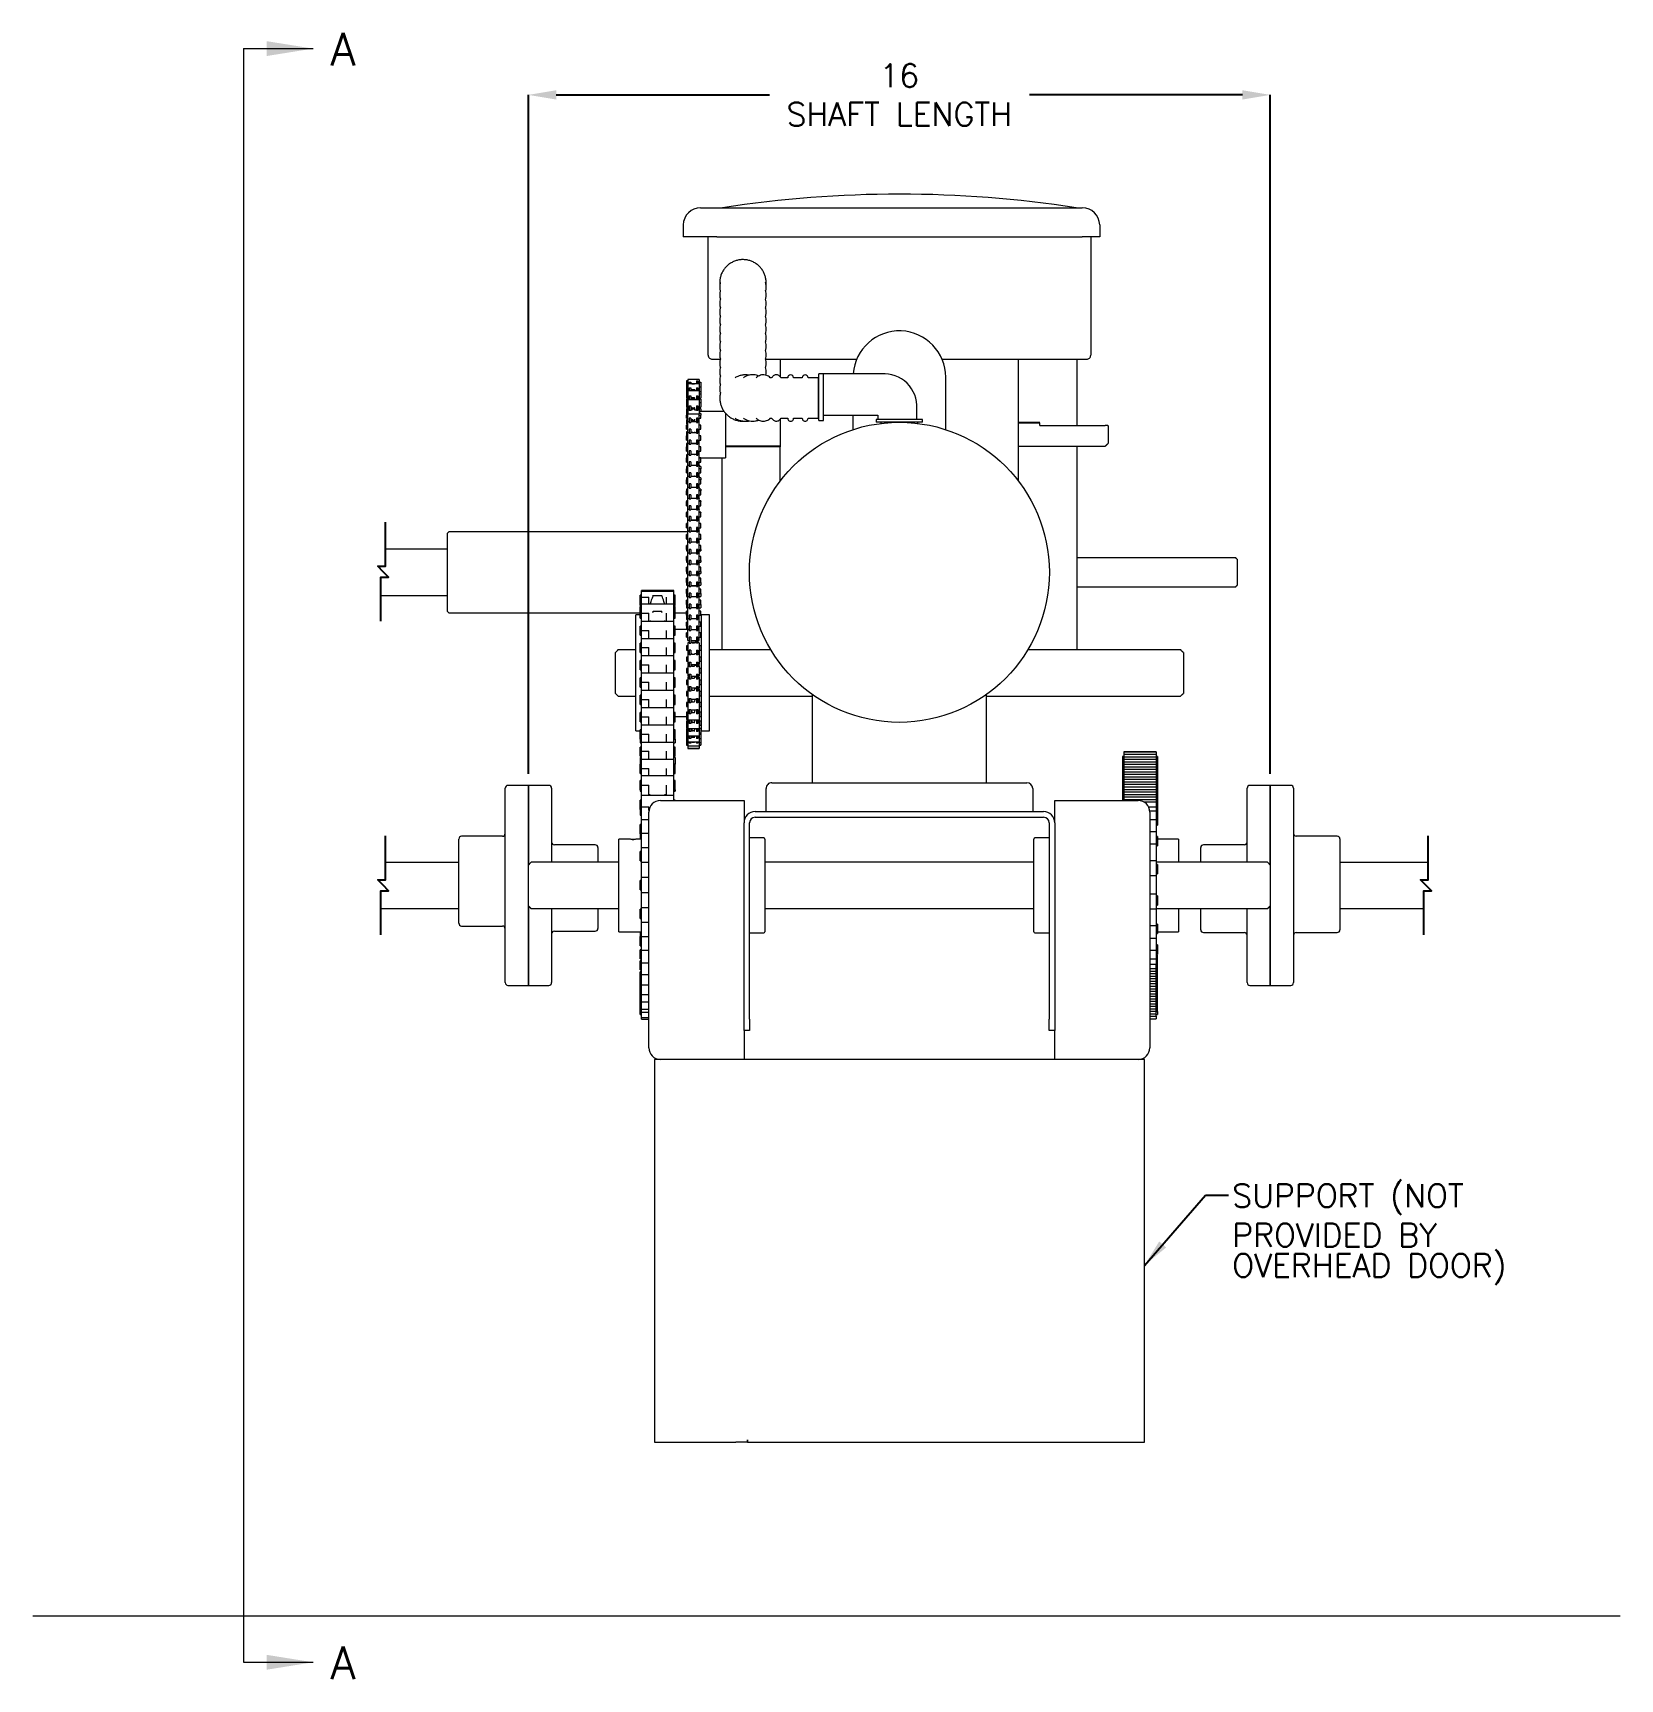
# Model space of a CAD drawing. Header units: inches. Extents: x 28.28 to 36.84, y 9.54 to 18.41.
import ezdxf

# ---------------------------------------------------------------- set-up
doc = ezdxf.new("R2010")
doc.units = ezdxf.units.IN
doc.header["$MEASUREMENT"] = 0
doc.header["$PDSIZE"] = -1
doc.layers.add('DIM', color=1, linetype='Continuous')
doc.styles.add('ROMANS', font='romans.shx')
doc.styles.add('SLDTEXTSTYLE0', font='ARIAL.TTF', dxfattribs={"width": 0.7})
doc.styles.get("Standard").update_dxf_attribs({"font": 'ARIAL.TTF'})
doc.dimstyles.new('SLDDIMSTYLE1', dxfattribs={"dimtxt": 0.15, "dimasz": 0.15, "dimexe": 0, "dimexo": 0.0625, "dimgap": 0.0375, "dimtad": 0, "dimtih": 1, "dimtoh": 1, "dimdec": 0, "dimrnd": 1e-09, "dimzin": 0, "dimdsep": 46, "dimtxsty": 'Standard', "dimsah": 1, "dimcen": 0.09, "dimadec": 0, "dimazin": 0, "dimtfac": 1, "dimtdec": 0, "dimtofl": 0, "dimtmove": 0, "dimatfit": 3, "dimfxl": 0, "dimtolj": 1, "dimtzin": 0, "dimarcsym": 0})
doc.dimstyles.new('SLDDIMSTYLE3', dxfattribs={"dimtxt": 0.125, "dimasz": 0.15, "dimexe": 0, "dimexo": 0.0625, "dimgap": 0.03125, "dimtad": 0, "dimtih": 1, "dimtoh": 1, "dimdec": 3, "dimlfac": 4, "dimrnd": 1e-09, "dimzin": 12, "dimdsep": 46, "dimtxsty": 'SLDTEXTSTYLE0', "dimsah": 1, "dimcen": 0.09, "dimadec": 0, "dimazin": 0, "dimtfac": 1, "dimtdec": 3, "dimtofl": 0, "dimtmove": 0, "dimatfit": 3, "dimfxl": 0, "dimtolj": 1, "dimtzin": 12, "dimarcsym": 0})

msp = doc.modelspace()

# ---------------------------------------------------------------- texts
at = {"color": 7, "linetype": 'Continuous', "char_height": 0.175, "attachment_point": 1, "style": 'ROMANS'}
for insert in [(29.885975, 18.407759), (29.885975, 9.710298)]:
    msp.add_mtext('A', dxfattribs=dict(at, insert=insert))
at = {"layer": 'DIM', "char_height": 0.125, "attachment_point": 1, "style": 'ROMANS'}
for s, insert in [('SUPPORT (NOT', (34.747554, 12.20366)), ('PROVIDED BY', (34.747554, 11.990773)), ('OVERHEAD DOOR)', (34.747554, 11.827331))]:
    msp.add_mtext(s, dxfattribs=dict(at, insert=insert))

# ---------------------------------------------------------------- blocks, each defined once
blk = doc.blocks.new('*D9')
at = {"layer": 'DEFPOINTS', "color": 0}
for p in [(34.9523, 18.0737), (30.9523, 14.352), (34.9523, 14.352)]:
    blk.add_point(p, dxfattribs=at)
at = {"layer": 'DIM', "color": 0, "lineweight": -2}
for p, q in [((30.9523, 14.4145), (30.9523, 18.0737)), ((31.1023, 18.0737), (32.2514, 18.0737)), ((34.8023, 18.0737), (33.6532, 18.0737)), ((34.9523, 14.4145), (34.9523, 18.0737))]:
    blk.add_line(p, q, dxfattribs=at)
at = {"layer": 'DIM', "color": 0}
for points in [[(31.1023, 18.0987), (31.1023, 18.0487), (30.9523, 18.0737)], [(34.8023, 18.0987), (34.8023, 18.0487), (34.9523, 18.0737)]]:
    blk.add_solid(points, dxfattribs=at)
at = {"layer": 'DIM', "color": 0, "insert": (32.9523, 18.2403), "char_height": 0.125, "attachment_point": 2, "style": 'ROMANS'}
blk.add_mtext('\\A1;16\\PSHAFT LENGTH', dxfattribs=at)

# ---------------------------------------------------------------- dimensions: what is measured, and where the dimension line sits
at = {"layer": 'DIM'}
dim = msp.add_linear_dim(base=(34.952335, 18.07366), p1=(30.952335, 14.352044), p2=(34.952335, 14.352044), text='<>\\PSHAFT LENGTH', dimstyle='SLDDIMSTYLE3', override={"dimdec": 4, "dimlunit": 5, "dimtxsty": 'ROMANS', "dimfrac": 2}, dxfattribs=at)
dim.commit()
dim.dimension.update_dxf_attribs({"geometry": '*D9', "text_midpoint": (32.952335, 18.07366)})

# ---------------------------------------------------------------- linework, layer by layer
at = {"color": 7, "lineweight": 0}
msp.add_line((29.416931, 18.323297), (29.416931, 9.625835), dxfattribs=at)
at = {"color": 7, "linetype": 'Continuous', "lineweight": 0}
for p, q in [((29.416931, 18.323297), (29.791931, 18.323297)), ((29.416931, 9.625835), (29.791931, 9.625835))]:
    msp.add_line(p, q, dxfattribs=at)
at = {"color": 7, "linetype": 'Continuous', "lineweight": 15}
for p, q in [((31.880992, 17.465628), (31.966778, 17.465628)), ((31.966778, 17.465628), (31.968399, 17.465628)), ((31.968399, 17.465628), (33.93715, 17.465628)), ((33.93715, 17.465628), (33.938771, 17.465628)), ((31.871922, 17.309377), (31.786136, 17.309377)), ((31.968399, 17.309377), (31.871922, 17.309377)), ((31.921527, 16.671182), (31.921527, 17.309377)), ((31.968399, 17.309377), (33.93715, 17.309377)), ((34.033627, 17.309377), (33.93715, 17.309377)), ((33.984026, 17.309377), (33.984026, 16.671182)), ((34.032508, 17.373513), (34.033627, 17.309377)), ((31.943978, 16.648732), (31.960177, 16.648732)), ((31.960177, 16.648732), (31.986933, 16.648732)), ((32.230983, 16.648732), (32.721919, 16.648732)), ((32.310276, 16.648732), (32.310276, 16.554261)), ((33.18275, 16.648732), (33.945377, 16.648732)), ((33.595277, 15.991094), (33.595277, 16.648732)), ((33.909835, 16.648732), (33.909835, 16.292615)), ((33.945377, 16.648732), (33.961576, 16.648732)), ((31.804209, 16.533106), (31.804209, 16.522764)), ((31.804209, 16.522764), (31.804209, 16.50014)), ((31.812336, 16.540202), (31.812336, 16.515814)), ((31.812336, 16.515814), (31.812336, 16.478232)), ((31.819836, 16.525749), (31.827336, 16.525749)), ((31.819836, 16.525749), (31.819836, 16.515814)), ((31.827336, 16.525749), (31.827336, 16.515814)), ((31.835084, 16.517163), (31.835084, 16.515814)), ((31.835084, 16.517163), (31.847148, 16.517163)), ((31.847148, 16.517163), (31.847148, 16.515814)), ((31.858586, 16.532498), (31.866086, 16.532498)), ((31.858586, 16.532498), (31.858586, 16.515814)), ((31.858586, 16.521535), (31.858586, 16.515814)), ((31.866086, 16.532498), (31.866086, 16.515814)), ((31.866086, 16.520216), (31.866086, 16.515814)), ((31.873586, 16.540202), (31.873586, 16.515814)), ((31.873586, 16.515814), (31.873586, 16.478232)), ((31.88171, 16.524529), (31.88171, 16.50014)), ((32.515276, 16.549356), (32.515276, 16.330607)), ((32.518585, 16.317982), (32.518585, 16.570481)), ((32.543584, 16.317982), (32.543584, 16.570481)), ((33.202335, 16.269621), (33.202335, 16.551731)), ((31.804209, 16.50014), (31.804209, 16.498376)), ((31.804209, 16.498376), (31.804209, 16.475752)), ((31.804209, 16.475752), (31.804209, 16.461217)), ((31.804209, 16.461217), (31.804209, 16.43859)), ((31.804209, 16.434505), (31.804209, 16.416548)), ((31.804209, 16.416548), (31.804209, 16.413228)), ((31.812336, 16.478655), (31.812336, 16.430666)), ((31.812336, 16.430666), (31.812336, 16.37436)), ((31.819836, 16.495318), (31.827336, 16.495318)), ((31.819836, 16.495318), (31.819836, 16.478633)), ((31.819836, 16.451682), (31.827336, 16.451682)), ((31.819836, 16.451682), (31.819836, 16.430138)), ((31.827336, 16.430138), (31.819836, 16.430138)), ((31.827336, 16.495318), (31.827336, 16.478633)), ((31.827336, 16.451682), (31.827336, 16.430138)), ((31.835084, 16.485403), (31.835084, 16.480464)), ((31.835084, 16.485403), (31.847148, 16.485403)), ((31.847148, 16.480464), (31.835084, 16.480464)), ((31.835084, 16.441488), (31.835084, 16.435155)), ((31.835084, 16.441488), (31.847148, 16.441488)), ((31.847148, 16.435155), (31.835084, 16.435155)), ((31.847148, 16.485403), (31.847148, 16.480464)), ((31.847148, 16.441488), (31.847148, 16.435155)), ((31.858586, 16.495318), (31.866086, 16.495318)), ((31.858586, 16.495318), (31.858586, 16.478633)), ((31.858586, 16.451682), (31.866086, 16.451682)), ((31.858586, 16.451682), (31.858586, 16.430138)), ((31.866086, 16.430138), (31.858586, 16.430138)), ((31.866086, 16.495318), (31.866086, 16.478633)), ((31.866086, 16.451682), (31.866086, 16.430138)), ((31.873586, 16.478655), (31.873586, 16.430666)), ((31.873586, 16.430666), (31.873586, 16.37436)), ((31.88171, 16.50014), (31.88171, 16.498376)), ((31.88171, 16.498376), (31.88171, 16.475752)), ((31.88171, 16.475752), (31.88171, 16.461217)), ((31.88171, 16.461217), (31.88171, 16.43859)), ((31.88171, 16.434505), (31.88171, 16.416548)), ((31.88171, 16.416548), (31.88171, 16.413228)), ((31.804209, 16.413228), (31.804209, 16.390604)), ((31.804209, 16.381349), (31.804209, 16.365645)), ((31.804209, 16.365645), (31.804209, 16.358722)), ((31.804209, 16.356925), (31.804209, 16.347947)), ((31.804209, 16.347947), (31.812336, 16.347947)), ((31.804209, 16.330894), (31.804209, 16.347947)), ((31.812336, 16.37436), (31.812336, 16.354283)), ((31.812336, 16.354283), (31.873586, 16.354283)), ((31.812336, 16.313458), (31.812336, 16.354283)), ((31.819836, 16.397128), (31.827336, 16.397128)), ((31.819836, 16.397128), (31.819836, 16.371847)), ((31.827336, 16.371847), (31.819836, 16.371847)), ((31.827336, 16.331661), (31.819836, 16.331661)), ((31.819836, 16.331661), (31.819836, 16.308859)), ((31.827336, 16.397128), (31.827336, 16.371847)), ((31.827336, 16.331661), (31.827336, 16.308859)), ((31.835084, 16.387621), (31.835084, 16.380208)), ((31.835084, 16.387621), (31.847148, 16.387621)), ((31.847148, 16.380208), (31.835084, 16.380208)), ((31.835084, 16.326503), (31.835084, 16.318381)), ((31.847148, 16.387621), (31.847148, 16.380208)), ((31.847148, 16.326503), (31.847148, 16.318381)), ((31.858586, 16.397128), (31.866086, 16.397128)), ((31.858586, 16.397128), (31.858586, 16.371847)), ((31.866086, 16.371847), (31.858586, 16.371847)), ((31.866086, 16.331661), (31.858586, 16.331661)), ((31.858586, 16.331661), (31.858586, 16.308859)), ((31.866086, 16.397128), (31.866086, 16.371847)), ((31.866086, 16.331661), (31.866086, 16.308859)), ((31.873586, 16.37436), (31.873586, 16.354283)), ((31.873586, 16.313458), (31.873586, 16.354283)), ((31.873586, 16.347947), (31.88171, 16.347947)), ((31.88171, 16.413228), (31.88171, 16.390604)), ((31.88171, 16.381349), (31.88171, 16.367989)), ((31.88171, 16.356925), (31.88171, 16.347947)), ((31.88171, 16.330894), (31.88171, 16.347947)), ((32.014898, 16.357735), (32.014898, 16.11799)), ((32.310276, 16.325451), (32.310276, 16.176166)), ((32.702334, 16.347982), (32.702334, 16.269621)), ((31.804209, 16.321542), (31.804209, 16.308326)), ((31.804209, 16.308326), (31.804209, 16.298918)), ((31.804209, 16.271892), (31.804209, 16.294516)), ((31.804209, 16.258221), (31.804209, 16.247586)), ((31.804209, 16.247586), (31.804209, 16.235594)), ((31.812336, 16.313458), (31.812336, 16.311954)), ((31.812336, 16.254454), (31.812336, 16.311954)), ((31.812336, 16.254454), (31.812336, 16.252952)), ((31.812336, 16.195453), (31.812336, 16.252952)), ((31.819836, 16.308859), (31.827336, 16.308859)), ((31.827336, 16.272657), (31.819836, 16.272657)), ((31.819836, 16.272657), (31.819836, 16.249855)), ((31.819836, 16.249855), (31.827336, 16.249855)), ((31.827336, 16.272657), (31.827336, 16.249855)), ((31.847148, 16.318381), (31.835084, 16.318381)), ((31.835084, 16.257277), (31.835084, 16.252774)), ((31.847148, 16.257277), (31.847148, 16.252774)), ((31.858586, 16.308859), (31.866086, 16.308859)), ((31.866086, 16.272657), (31.858586, 16.272657)), ((31.858586, 16.272657), (31.858586, 16.249855)), ((31.858586, 16.249855), (31.866086, 16.249855)), ((31.866086, 16.272657), (31.866086, 16.249855)), ((31.873586, 16.254454), (31.873586, 16.311954)), ((31.873586, 16.195453), (31.873586, 16.252952)), ((31.88171, 16.271892), (31.88171, 16.294516)), ((33.077334, 16.324232), (32.827335, 16.324232)), ((33.077334, 16.309232), (32.827335, 16.309232)), ((33.710277, 16.292615), (33.710277, 16.305365)), ((33.710277, 16.292615), (34.062777, 16.292615)), ((34.077777, 16.290365), (34.077777, 16.242989)), ((34.077777, 16.242989), (34.077777, 16.195615)), ((31.804209, 16.212891), (31.804209, 16.235515)), ((31.804209, 16.194692), (31.804209, 16.186606)), ((31.804209, 16.186606), (31.804209, 16.176513)), ((31.804209, 16.153887), (31.804209, 16.176513)), ((31.812336, 16.195453), (31.812336, 16.193951)), ((31.812336, 16.136449), (31.812336, 16.193951)), ((31.827336, 16.213656), (31.819836, 16.213656)), ((31.819836, 16.213656), (31.819836, 16.190853)), ((31.819836, 16.190853), (31.827336, 16.190853)), ((31.827336, 16.154654), (31.819836, 16.154654)), ((31.819836, 16.154654), (31.819836, 16.131852)), ((31.827336, 16.213656), (31.827336, 16.190853)), ((31.827336, 16.154654), (31.827336, 16.131852)), ((31.835084, 16.194974), (31.847148, 16.194974)), ((31.866086, 16.213656), (31.858586, 16.213656)), ((31.858586, 16.213656), (31.858586, 16.190853)), ((31.858586, 16.190853), (31.866086, 16.190853)), ((31.866086, 16.154654), (31.858586, 16.154654)), ((31.858586, 16.154654), (31.858586, 16.131852)), ((31.866086, 16.213656), (31.866086, 16.190853)), ((31.866086, 16.154654), (31.866086, 16.131852)), ((31.873586, 16.136449), (31.873586, 16.193951)), ((31.88171, 16.212891), (31.88171, 16.235515)), ((31.88171, 16.153887), (31.88171, 16.176513)), ((32.310276, 15.992252), (32.310276, 16.176166)), ((33.909835, 16.180615), (33.909835, 15.082981)), ((31.804209, 16.133023), (31.804209, 16.124939)), ((31.804209, 16.124939), (31.804209, 16.117509)), ((31.804209, 16.094885), (31.804209, 16.117509)), ((31.804209, 16.071355), (31.804209, 16.063269)), ((31.804209, 16.063269), (31.804209, 16.058507)), ((31.812336, 16.136449), (31.812336, 16.134947)), ((31.812336, 16.077447), (31.812336, 16.134947)), ((31.812336, 16.077447), (31.812336, 16.075945)), ((31.812336, 16.018446), (31.812336, 16.075945)), ((31.819836, 16.131852), (31.827336, 16.131852)), ((31.827336, 16.09565), (31.819836, 16.09565)), ((31.819836, 16.09565), (31.819836, 16.072848)), ((31.819836, 16.072848), (31.827336, 16.072848)), ((31.827336, 16.09565), (31.827336, 16.072848)), ((31.854897, 16.077447), (31.854897, 16.075945)), ((31.858586, 16.131852), (31.866086, 16.131852)), ((31.866086, 16.09565), (31.858586, 16.09565)), ((31.858586, 16.09565), (31.858586, 16.072848)), ((31.858586, 16.072848), (31.866086, 16.072848)), ((31.866086, 16.09565), (31.866086, 16.072848)), ((31.873586, 16.077447), (31.873586, 16.134947)), ((31.873586, 16.077447), (31.873586, 16.075945)), ((31.873586, 16.018446), (31.873586, 16.075945)), ((31.88171, 16.11799), (31.88171, 16.117509)), ((31.88171, 16.094885), (31.88171, 16.117509)), ((31.88171, 16.071355), (31.88171, 16.063269)), ((31.88171, 16.063269), (31.88171, 16.058507)), ((31.994834, 16.11799), (31.994834, 15.082981)), ((31.804209, 16.035884), (31.804209, 16.058507)), ((31.804209, 16.009686), (31.804209, 16.001601)), ((31.804209, 16.001601), (31.804209, 15.999506)), ((31.804209, 15.97688), (31.804209, 15.999506)), ((31.812336, 16.018446), (31.812336, 16.016941)), ((31.812336, 15.959442), (31.812336, 16.016941)), ((31.827336, 16.036649), (31.819836, 16.036649)), ((31.819836, 16.036649), (31.819836, 16.013846)), ((31.819836, 16.013846), (31.827336, 16.013846)), ((31.827336, 15.977647), (31.819836, 15.977647)), ((31.819836, 15.977647), (31.819836, 15.954845)), ((31.827336, 16.036649), (31.827336, 16.013846)), ((31.827336, 15.977647), (31.827336, 15.954845)), ((31.847148, 16.017716), (31.835084, 16.017716)), ((31.854897, 16.018446), (31.854897, 16.016615)), ((31.866086, 16.036649), (31.858586, 16.036649)), ((31.858586, 16.036649), (31.858586, 16.013846)), ((31.858586, 16.013846), (31.866086, 16.013846)), ((31.866086, 15.977647), (31.858586, 15.977647)), ((31.858586, 15.977647), (31.858586, 15.954845)), ((31.866086, 16.036649), (31.866086, 16.013846)), ((31.866086, 15.977647), (31.866086, 15.954845)), ((31.873586, 16.018446), (31.873586, 16.016941)), ((31.873586, 15.959442), (31.873586, 16.016941)), ((31.88171, 16.035884), (31.88171, 16.058507)), ((31.88171, 16.009686), (31.88171, 16.001601)), ((31.88171, 16.001601), (31.88171, 15.999506)), ((31.88171, 15.97688), (31.88171, 15.999506)), ((31.804209, 15.948016), (31.804209, 15.940502)), ((31.804209, 15.917878), (31.804209, 15.940502)), ((31.804209, 15.886349), (31.804209, 15.8815)), ((31.812336, 15.959442), (31.812336, 15.95794)), ((31.812336, 15.90044), (31.812336, 15.95794)), ((31.812336, 15.90044), (31.812336, 15.898938)), ((31.812336, 15.841439), (31.812336, 15.898938)), ((31.819836, 15.954845), (31.827336, 15.954845)), ((31.827336, 15.918643), (31.819836, 15.918643)), ((31.819836, 15.918643), (31.819836, 15.895841)), ((31.819836, 15.895841), (31.827336, 15.895841)), ((31.827336, 15.918643), (31.827336, 15.895841)), ((31.835084, 15.958909), (31.835084, 15.95794)), ((31.835084, 15.958909), (31.847148, 15.958909)), ((31.847148, 15.958909), (31.847148, 15.95794)), ((31.858586, 15.954845), (31.866086, 15.954845)), ((31.866086, 15.918643), (31.858586, 15.918643)), ((31.858586, 15.918643), (31.858586, 15.895841)), ((31.858586, 15.895841), (31.866086, 15.895841)), ((31.866086, 15.918643), (31.866086, 15.895841)), ((31.873586, 15.959442), (31.873586, 15.95794)), ((31.873586, 15.90044), (31.873586, 15.95794)), ((31.873586, 15.90044), (31.873586, 15.898938)), ((31.873586, 15.841439), (31.873586, 15.898938)), ((31.88171, 15.948016), (31.88171, 15.940502)), ((31.88171, 15.917878), (31.88171, 15.940502)), ((31.88171, 15.886349), (31.88171, 15.8815)), ((31.804209, 15.858874), (31.804209, 15.8815)), ((31.804209, 15.824679), (31.804209, 15.822499)), ((31.804209, 15.799873), (31.804209, 15.822499)), ((31.812336, 15.841439), (31.812336, 15.839934)), ((31.812336, 15.782435), (31.812336, 15.839934)), ((31.827336, 15.859642), (31.819836, 15.859642)), ((31.819836, 15.859642), (31.819836, 15.836839)), ((31.819836, 15.836839), (31.827336, 15.836839)), ((31.827336, 15.800638), (31.819836, 15.800638)), ((31.819836, 15.800638), (31.819836, 15.777838)), ((31.827336, 15.859642), (31.827336, 15.836839)), ((31.827336, 15.800638), (31.827336, 15.777838)), ((31.866086, 15.859642), (31.858586, 15.859642)), ((31.858586, 15.859642), (31.858586, 15.836839)), ((31.858586, 15.836839), (31.866086, 15.836839)), ((31.866086, 15.800638), (31.858586, 15.800638)), ((31.858586, 15.800638), (31.858586, 15.777838)), ((31.866086, 15.859642), (31.866086, 15.836839)), ((31.866086, 15.800638), (31.866086, 15.777838)), ((31.873586, 15.841439), (31.873586, 15.839934)), ((31.873586, 15.782435), (31.873586, 15.839934)), ((31.88171, 15.858874), (31.88171, 15.8815)), ((31.88171, 15.824679), (31.88171, 15.822499)), ((31.88171, 15.799873), (31.88171, 15.822499)), ((30.516461, 15.500481), (30.516461, 15.71173)), ((31.804209, 15.740871), (31.804209, 15.763495)), ((31.804209, 15.740871), (31.804209, 15.740385)), ((31.804209, 15.681867), (31.804209, 15.704493)), ((31.812336, 15.723433), (31.812336, 15.780933)), ((31.812336, 15.723433), (31.812336, 15.722947)), ((31.812336, 15.664432), (31.812336, 15.721931)), ((31.819836, 15.777838), (31.827336, 15.777838)), ((31.827336, 15.741636), (31.819836, 15.741636)), ((31.819836, 15.741636), (31.819836, 15.718834)), ((31.819836, 15.718834), (31.827336, 15.718834)), ((31.827336, 15.741636), (31.827336, 15.718834)), ((31.858586, 15.777838), (31.866086, 15.777838)), ((31.866086, 15.741636), (31.858586, 15.741636)), ((31.858586, 15.741636), (31.858586, 15.718834)), ((31.858586, 15.718834), (31.866086, 15.718834)), ((31.866086, 15.741636), (31.866086, 15.718834)), ((31.873586, 15.723433), (31.873586, 15.780933)), ((31.873586, 15.723433), (31.873586, 15.722947)), ((31.873586, 15.664432), (31.873586, 15.721931)), ((31.88171, 15.740871), (31.88171, 15.763495)), ((31.88171, 15.740871), (31.88171, 15.740385)), ((31.88171, 15.681867), (31.88171, 15.704493)), ((31.804209, 15.681867), (31.804209, 15.678718)), ((31.804209, 15.622866), (31.804209, 15.64549)), ((31.804209, 15.622866), (31.804209, 15.617048)), ((31.812336, 15.664432), (31.812336, 15.662927)), ((31.812336, 15.605428), (31.812336, 15.662927)), ((31.827336, 15.682635), (31.819836, 15.682635)), ((31.819836, 15.682635), (31.819836, 15.659832)), ((31.819836, 15.659832), (31.827336, 15.659832)), ((31.827336, 15.623631), (31.819836, 15.623631)), ((31.819836, 15.623631), (31.819836, 15.600828)), ((31.827336, 15.682635), (31.827336, 15.659832)), ((31.827336, 15.623631), (31.827336, 15.600828)), ((31.866086, 15.682635), (31.858586, 15.682635)), ((31.858586, 15.682635), (31.858586, 15.659832)), ((31.858586, 15.659832), (31.866086, 15.659832)), ((31.866086, 15.623631), (31.858586, 15.623631)), ((31.858586, 15.623631), (31.858586, 15.600828)), ((31.866086, 15.682635), (31.866086, 15.659832)), ((31.866086, 15.623631), (31.866086, 15.600828)), ((31.873586, 15.664432), (31.873586, 15.662927)), ((31.873586, 15.605428), (31.873586, 15.662927)), ((31.88171, 15.681867), (31.88171, 15.678718)), ((31.88171, 15.622866), (31.88171, 15.64549)), ((31.88171, 15.622866), (31.88171, 15.617048)), ((31.804209, 15.563864), (31.804209, 15.586488)), ((31.804209, 15.563864), (31.804209, 15.555381)), ((31.804209, 15.50486), (31.804209, 15.527486)), ((31.812336, 15.605428), (31.812336, 15.603926)), ((31.812336, 15.546426), (31.812336, 15.603926)), ((31.812336, 15.546426), (31.812336, 15.544924)), ((31.812336, 15.487422), (31.812336, 15.544924)), ((31.819836, 15.600828), (31.827336, 15.600828)), ((31.827336, 15.564629), (31.819836, 15.564629)), ((31.819836, 15.564629), (31.819836, 15.541827)), ((31.819836, 15.541827), (31.827336, 15.541827)), ((31.827336, 15.564629), (31.827336, 15.541827)), ((31.858586, 15.600828), (31.866086, 15.600828)), ((31.866086, 15.564629), (31.858586, 15.564629)), ((31.858586, 15.564629), (31.858586, 15.541827)), ((31.858586, 15.541827), (31.866086, 15.541827)), ((31.866086, 15.564629), (31.866086, 15.541827)), ((31.873586, 15.605428), (31.873586, 15.603926)), ((31.873586, 15.546426), (31.873586, 15.603926)), ((31.873586, 15.546426), (31.873586, 15.544924)), ((31.873586, 15.487422), (31.873586, 15.544924)), ((31.88171, 15.563864), (31.88171, 15.586488)), ((31.88171, 15.563864), (31.88171, 15.555381)), ((31.88171, 15.50486), (31.88171, 15.527486)), ((34.772711, 15.570981), (34.772711, 15.429981)), ((30.516461, 15.289232), (30.516461, 15.500481)), ((31.804209, 15.50486), (31.804209, 15.493711)), ((31.804209, 15.445859), (31.804209, 15.468483)), ((31.804209, 15.445859), (31.804209, 15.432042)), ((31.812336, 15.487422), (31.812336, 15.48592)), ((31.812336, 15.428421), (31.812336, 15.48592)), ((31.827336, 15.505627), (31.819836, 15.505627)), ((31.819836, 15.505627), (31.819836, 15.482825)), ((31.819836, 15.482825), (31.827336, 15.482825)), ((31.827336, 15.446624), (31.819836, 15.446624)), ((31.819836, 15.446624), (31.819836, 15.423821)), ((31.827336, 15.505627), (31.827336, 15.482825)), ((31.827336, 15.446624), (31.827336, 15.423821)), ((31.866086, 15.505627), (31.858586, 15.505627)), ((31.858586, 15.505627), (31.858586, 15.482825)), ((31.858586, 15.482825), (31.866086, 15.482825)), ((31.866086, 15.446624), (31.858586, 15.446624)), ((31.858586, 15.446624), (31.858586, 15.423821)), ((31.866086, 15.505627), (31.866086, 15.482825)), ((31.866086, 15.446624), (31.866086, 15.423821)), ((31.873586, 15.487422), (31.873586, 15.48592)), ((31.873586, 15.428421), (31.873586, 15.48592)), ((31.88171, 15.50486), (31.88171, 15.493711)), ((31.88171, 15.445859), (31.88171, 15.468483)), ((31.88171, 15.445859), (31.88171, 15.432042)), ((31.555522, 15.372317), (31.555522, 15.376816)), ((31.555522, 15.322315), (31.555522, 15.372317)), ((31.562398, 15.397316), (31.562398, 15.401817)), ((31.562398, 15.366594), (31.562398, 15.397316)), ((31.562398, 15.366594), (31.602398, 15.366594)), ((31.562398, 15.329134), (31.562398, 15.366594)), ((31.602398, 15.329134), (31.602398, 15.366594)), ((31.624398, 15.374603), (31.624398, 15.37744)), ((31.671085, 15.374603), (31.624398, 15.374603)), ((31.671085, 15.374603), (31.671085, 15.37744)), ((31.696147, 15.329134), (31.696147, 15.366594)), ((31.736148, 15.397316), (31.736148, 15.401817)), ((31.736148, 15.366594), (31.736148, 15.397316)), ((31.736148, 15.329134), (31.736148, 15.366594)), ((31.743023, 15.372317), (31.743023, 15.376816)), ((31.743023, 15.322315), (31.743023, 15.372317)), ((31.804209, 15.386857), (31.804209, 15.409481)), ((31.804209, 15.386857), (31.804209, 15.370374)), ((31.804209, 15.327853), (31.804209, 15.350479)), ((31.812336, 15.428421), (31.812336, 15.426919)), ((31.812336, 15.369419), (31.812336, 15.426919)), ((31.812336, 15.369419), (31.812336, 15.367915)), ((31.812336, 15.310415), (31.812336, 15.367915)), ((31.819836, 15.423821), (31.827336, 15.423821)), ((31.827336, 15.387622), (31.819836, 15.387622)), ((31.819836, 15.387622), (31.819836, 15.36482)), ((31.819836, 15.36482), (31.827336, 15.36482)), ((31.827336, 15.387622), (31.827336, 15.36482)), ((31.858586, 15.423821), (31.866086, 15.423821)), ((31.866086, 15.387622), (31.858586, 15.387622)), ((31.858586, 15.387622), (31.858586, 15.36482)), ((31.858586, 15.36482), (31.866086, 15.36482)), ((31.866086, 15.387622), (31.866086, 15.36482)), ((31.873586, 15.428421), (31.873586, 15.426919)), ((31.873586, 15.369419), (31.873586, 15.426919)), ((31.873586, 15.369419), (31.873586, 15.367915)), ((31.873586, 15.310415), (31.873586, 15.367915)), ((31.88171, 15.386857), (31.88171, 15.409481)), ((31.88171, 15.386857), (31.88171, 15.370374)), ((31.88171, 15.327853), (31.88171, 15.350479)), ((31.531147, 14.645481), (31.531147, 15.270482)), ((31.555522, 15.304133), (31.555522, 15.316897)), ((31.555522, 15.254133), (31.555522, 15.304133)), ((31.562398, 15.280956), (31.562398, 15.329134)), ((31.562398, 15.280956), (31.602398, 15.280956)), ((31.562398, 15.235987), (31.562398, 15.280956)), ((31.602398, 15.235987), (31.602398, 15.280956)), ((31.624398, 15.289166), (31.624398, 15.290987)), ((31.671085, 15.289166), (31.624398, 15.289166)), ((31.671085, 15.289166), (31.671085, 15.290987)), ((31.696147, 15.235987), (31.696147, 15.280956)), ((31.736148, 15.280956), (31.736148, 15.329134)), ((31.736148, 15.235987), (31.736148, 15.280956)), ((31.743023, 15.304133), (31.743023, 15.316897)), ((31.743023, 15.254133), (31.743023, 15.304133)), ((31.804209, 15.327853), (31.804209, 15.323244)), ((31.804209, 15.323244), (31.804209, 15.308705)), ((31.804209, 15.268852), (31.804209, 15.291476)), ((31.804209, 15.268852), (31.804209, 15.261577)), ((31.804209, 15.261577), (31.804209, 15.247037)), ((31.812336, 15.310415), (31.812336, 15.308705)), ((31.812336, 15.251414), (31.812336, 15.308913)), ((31.827336, 15.328618), (31.819836, 15.328618)), ((31.819836, 15.328618), (31.819836, 15.305818)), ((31.819836, 15.305818), (31.827336, 15.305818)), ((31.827336, 15.269617), (31.819836, 15.269617)), ((31.819836, 15.269617), (31.819836, 15.246814)), ((31.827336, 15.328618), (31.827336, 15.305818)), ((31.827336, 15.269617), (31.827336, 15.246814)), ((31.866086, 15.328618), (31.858586, 15.328618)), ((31.858586, 15.328618), (31.858586, 15.305818)), ((31.858586, 15.305818), (31.866086, 15.305818)), ((31.866086, 15.269617), (31.858586, 15.269617)), ((31.858586, 15.269617), (31.858586, 15.246814)), ((31.866086, 15.328618), (31.866086, 15.305818)), ((31.866086, 15.269617), (31.866086, 15.246814)), ((31.873586, 15.310415), (31.873586, 15.308705)), ((31.873586, 15.251414), (31.873586, 15.308913)), ((31.88171, 15.327853), (31.88171, 15.323244)), ((31.88171, 15.323244), (31.88171, 15.308705)), ((31.88171, 15.268852), (31.88171, 15.291476)), ((31.884896, 14.645481), (31.884896, 15.270482)), ((31.884896, 14.645481), (31.884896, 15.270478)), ((31.928647, 14.645481), (31.928647, 15.270478)), ((31.555522, 15.160986), (31.555522, 15.210986)), ((31.562398, 15.187808), (31.562398, 15.235987)), ((31.562398, 15.187808), (31.602398, 15.187808)), ((31.562398, 15.142839), (31.562398, 15.187808)), ((31.602398, 15.142839), (31.602398, 15.187808)), ((31.696147, 15.142839), (31.696147, 15.187808)), ((31.736148, 15.187808), (31.736148, 15.235987)), ((31.736148, 15.142839), (31.736148, 15.187808)), ((31.743023, 15.160986), (31.743023, 15.210986)), ((31.804209, 15.209848), (31.804209, 15.232474)), ((31.804209, 15.207994), (31.804209, 15.199907)), ((31.804209, 15.199907), (31.804209, 15.192356)), ((31.804209, 15.150846), (31.804209, 15.173472)), ((31.812336, 15.251414), (31.812336, 15.249912)), ((31.812336, 15.192412), (31.812336, 15.249912)), ((31.812336, 15.133408), (31.812336, 15.190908)), ((31.819836, 15.246814), (31.827336, 15.246814)), ((31.827336, 15.210615), (31.819836, 15.210615)), ((31.819836, 15.210615), (31.819836, 15.187813)), ((31.819836, 15.187813), (31.827336, 15.187813)), ((31.827336, 15.210615), (31.827336, 15.187813)), ((31.854897, 15.249912), (31.854897, 15.251414)), ((31.854897, 15.190908), (31.854897, 15.192356)), ((31.858586, 15.246814), (31.866086, 15.246814)), ((31.866086, 15.210615), (31.858586, 15.210615)), ((31.858586, 15.210615), (31.858586, 15.187813)), ((31.858586, 15.187813), (31.866086, 15.187813)), ((31.866086, 15.210615), (31.866086, 15.187813)), ((31.873586, 15.192412), (31.873586, 15.249912)), ((31.873586, 15.133408), (31.873586, 15.190908)), ((31.88171, 15.209848), (31.88171, 15.232474)), ((31.88171, 15.150846), (31.88171, 15.173472)), ((31.555522, 15.067841), (31.555522, 15.117841)), ((31.562398, 15.094663), (31.562398, 15.142839)), ((31.562398, 15.094663), (31.602398, 15.094663)), ((31.562398, 15.049692), (31.562398, 15.094663)), ((31.602398, 15.049692), (31.602398, 15.094663)), ((31.696147, 15.049692), (31.696147, 15.094663)), ((31.736148, 15.094663), (31.736148, 15.142839)), ((31.736148, 15.049692), (31.736148, 15.094663)), ((31.743023, 15.067841), (31.743023, 15.117841)), ((31.804209, 15.10377), (31.804209, 15.095684)), ((31.804209, 15.095684), (31.804209, 15.081144)), ((31.812336, 15.121208), (31.812336, 15.100659)), ((31.812336, 15.100659), (31.812336, 15.063708)), ((31.827336, 15.151611), (31.819836, 15.151611)), ((31.819836, 15.151611), (31.819836, 15.11811)), ((31.819836, 15.11811), (31.827336, 15.11811)), ((31.827336, 15.151611), (31.827336, 15.11811)), ((31.835084, 15.120894), (31.847148, 15.120894)), ((31.854897, 15.123602), (31.854897, 15.133408)), ((31.854897, 15.121208), (31.854897, 15.123602)), ((31.866086, 15.151611), (31.858586, 15.151611)), ((31.858586, 15.151611), (31.858586, 15.11811)), ((31.866086, 15.11811), (31.858586, 15.11811)), ((31.866086, 15.151611), (31.866086, 15.11811)), ((31.873586, 15.121208), (31.873586, 15.100659)), ((31.873586, 15.100659), (31.873586, 15.063708)), ((31.88171, 15.10377), (31.88171, 15.095684)), ((31.88171, 15.095684), (31.88171, 15.081144)), ((31.421085, 14.847982), (31.421085, 15.067982)), ((31.555522, 14.974693), (31.555522, 15.024693)), ((31.562398, 15.001515), (31.562398, 15.049692)), ((31.562398, 15.001515), (31.602398, 15.001515)), ((31.562398, 14.956547), (31.562398, 15.001515)), ((31.602398, 14.956547), (31.602398, 15.001515)), ((31.696147, 14.956547), (31.696147, 15.001515)), ((31.736148, 15.00194), (31.736148, 15.049692)), ((31.736148, 14.956547), (31.736148, 15.001515)), ((31.743023, 14.974693), (31.743023, 15.024693)), ((31.804209, 15.043553), (31.804209, 15.033636)), ((31.804209, 15.033636), (31.804209, 15.020929)), ((31.812336, 15.060991), (31.812336, 15.035783)), ((31.812336, 15.035783), (31.812336, 15.003491)), ((31.812336, 14.998739), (31.812336, 14.968773)), ((31.827336, 15.08124), (31.819836, 15.08124)), ((31.819836, 15.08124), (31.819836, 15.055824)), ((31.827336, 15.055824), (31.819836, 15.055824)), ((31.819836, 15.016808), (31.827336, 15.016808)), ((31.819836, 15.016808), (31.819836, 14.990533)), ((31.827336, 15.08124), (31.827336, 15.055824)), ((31.827336, 15.016808), (31.827336, 14.990533)), ((31.835084, 15.059285), (31.847148, 15.059285)), ((31.835084, 14.994914), (31.847148, 14.994914)), ((31.854897, 15.060991), (31.854897, 15.063708)), ((31.854897, 14.998739), (31.854897, 15.003491)), ((31.858586, 15.08124), (31.866086, 15.08124)), ((31.858586, 15.08124), (31.858586, 15.055824)), ((31.866086, 15.055824), (31.858586, 15.055824)), ((31.858586, 15.016808), (31.866086, 15.016808)), ((31.858586, 15.016808), (31.858586, 14.990533)), ((31.866086, 15.08124), (31.866086, 15.055824)), ((31.866086, 15.016808), (31.866086, 14.990533)), ((31.873586, 15.060991), (31.873586, 15.035783)), ((31.873586, 15.035783), (31.873586, 15.003491)), ((31.873586, 14.998739), (31.873586, 14.968773)), ((31.88171, 15.043553), (31.88171, 15.033636)), ((31.88171, 15.033636), (31.88171, 15.020929)), ((34.483584, 15.067982), (34.483584, 14.847982)), ((31.555522, 14.881546), (31.555522, 14.931546)), ((31.562398, 14.908368), (31.562398, 14.956547)), ((31.562398, 14.908368), (31.602398, 14.908368)), ((31.562398, 14.863399), (31.562398, 14.908368)), ((31.602398, 14.863399), (31.602398, 14.908368)), ((31.696147, 14.863399), (31.696147, 14.908368)), ((31.736148, 14.908368), (31.736148, 14.956547)), ((31.736148, 14.863399), (31.736148, 14.908368)), ((31.743023, 14.881546), (31.743023, 14.931546)), ((31.804209, 14.981301), (31.804209, 14.96951)), ((31.804209, 14.96951), (31.804209, 14.958675)), ((31.804209, 14.918717), (31.804209, 14.905068)), ((31.812336, 14.968773), (31.812336, 14.941237)), ((31.812336, 14.936154), (31.812336, 14.901464)), ((31.827336, 14.990533), (31.819836, 14.990533)), ((31.819836, 14.950762), (31.827336, 14.950762)), ((31.819836, 14.950762), (31.819836, 14.924348)), ((31.827336, 14.924348), (31.819836, 14.924348)), ((31.827336, 14.950762), (31.827336, 14.924348)), ((31.835084, 14.929535), (31.847148, 14.929535)), ((31.854897, 14.936154), (31.854897, 14.941237)), ((31.866086, 14.990533), (31.858586, 14.990533)), ((31.858586, 14.950762), (31.866086, 14.950762)), ((31.858586, 14.950762), (31.858586, 14.924348)), ((31.866086, 14.924348), (31.858586, 14.924348)), ((31.866086, 14.950762), (31.866086, 14.924348)), ((31.873586, 14.968773), (31.873586, 14.941237)), ((31.873586, 14.936154), (31.873586, 14.901464)), ((31.88171, 14.981301), (31.88171, 14.96951)), ((31.88171, 14.96951), (31.88171, 14.958675)), ((31.88171, 14.918717), (31.88171, 14.905068)), ((31.555522, 14.788398), (31.555522, 14.838398)), ((31.562398, 14.81522), (31.562398, 14.863399)), ((31.736148, 14.815241), (31.736148, 14.863399)), ((31.743023, 14.788398), (31.743023, 14.838398)), ((31.804209, 14.905068), (31.804209, 14.896093)), ((31.804209, 14.857521), (31.804209, 14.842075)), ((31.804209, 14.842075), (31.804209, 14.834897)), ((31.812336, 14.901464), (31.812336, 14.878655)), ((31.812336, 14.874959), (31.812336, 14.835706)), ((31.812336, 14.835706), (31.812336, 14.817459)), ((31.819836, 14.884916), (31.827336, 14.884916)), ((31.819836, 14.884916), (31.819836, 14.859086)), ((31.827336, 14.859086), (31.819836, 14.859086)), ((31.819836, 14.82107), (31.827336, 14.82107)), ((31.819836, 14.82107), (31.819836, 14.796536)), ((31.827336, 14.884916), (31.827336, 14.859086)), ((31.827336, 14.82107), (31.827336, 14.796536)), ((31.835084, 14.864932), (31.847148, 14.864932)), ((31.854897, 14.874959), (31.854897, 14.878655)), ((31.858586, 14.884916), (31.866086, 14.884916)), ((31.858586, 14.884916), (31.858586, 14.859086)), ((31.866086, 14.859086), (31.858586, 14.859086)), ((31.858586, 14.82107), (31.866086, 14.82107)), ((31.858586, 14.82107), (31.858586, 14.796536)), ((31.866086, 14.884916), (31.866086, 14.859086)), ((31.866086, 14.82107), (31.866086, 14.796536)), ((31.873586, 14.901464), (31.873586, 14.878655)), ((31.873586, 14.874959), (31.873586, 14.835706)), ((31.873586, 14.835706), (31.873586, 14.817459)), ((31.88171, 14.905068), (31.88171, 14.896093)), ((31.88171, 14.857521), (31.88171, 14.842075)), ((31.88171, 14.842075), (31.88171, 14.834897)), ((32.483585, 14.366731), (32.483585, 14.841429)), ((33.421084, 14.841429), (33.421084, 14.366731)), ((31.555522, 14.695253), (31.555522, 14.745253)), ((31.562398, 14.81522), (31.602398, 14.81522)), ((31.562398, 14.770252), (31.562398, 14.81522)), ((31.562398, 14.722075), (31.562398, 14.770252)), ((31.602398, 14.770252), (31.602398, 14.81522)), ((31.696147, 14.770252), (31.696147, 14.81522)), ((31.736148, 14.770252), (31.736148, 14.81522)), ((31.736148, 14.722075), (31.736148, 14.770252)), ((31.743023, 14.695253), (31.743023, 14.745253)), ((31.804209, 14.79939), (31.804209, 14.782264)), ((31.804209, 14.782264), (31.804209, 14.776764)), ((31.804209, 14.745917), (31.804209, 14.727271)), ((31.812336, 14.816828), (31.812336, 14.773302)), ((31.812336, 14.773302), (31.812336, 14.759326)), ((31.812336, 14.759326), (31.812336, 14.715962)), ((31.827336, 14.796536), (31.819836, 14.796536)), ((31.819836, 14.760982), (31.827336, 14.760982)), ((31.819836, 14.760982), (31.819836, 14.738412)), ((31.827336, 14.738412), (31.819836, 14.738412)), ((31.827336, 14.760982), (31.827336, 14.738412)), ((31.835084, 14.802865), (31.847148, 14.802865)), ((31.835084, 14.743519), (31.835084, 14.745032)), ((31.835084, 14.745032), (31.847148, 14.745032)), ((31.847148, 14.743519), (31.847148, 14.745032)), ((31.866086, 14.796536), (31.858586, 14.796536)), ((31.858586, 14.760982), (31.866086, 14.760982)), ((31.858586, 14.760982), (31.858586, 14.738412)), ((31.866086, 14.738412), (31.858586, 14.738412)), ((31.866086, 14.760982), (31.866086, 14.738412)), ((31.873586, 14.816828), (31.873586, 14.773302)), ((31.873586, 14.773302), (31.873586, 14.759326)), ((31.873586, 14.759326), (31.873586, 14.715962)), ((31.88171, 14.79939), (31.88171, 14.782264)), ((31.88171, 14.782264), (31.88171, 14.776764)), ((31.88171, 14.745917), (31.88171, 14.727271)), ((31.555522, 14.602106), (31.555522, 14.652105)), ((31.562398, 14.722075), (31.602398, 14.722075)), ((31.562398, 14.677106), (31.562398, 14.722075)), ((31.562398, 14.628928), (31.562398, 14.677106)), ((31.602398, 14.677106), (31.602398, 14.722075)), ((31.696147, 14.677106), (31.696147, 14.722075)), ((31.736148, 14.677106), (31.736148, 14.722075)), ((31.736148, 14.628928), (31.736148, 14.677106)), ((31.743023, 14.602106), (31.743023, 14.652105)), ((31.804209, 14.727271), (31.804209, 14.723293)), ((31.804209, 14.723293), (31.804209, 14.706883)), ((31.804209, 14.698574), (31.804209, 14.678604)), ((31.804209, 14.678604), (31.804209, 14.675947)), ((31.804209, 14.675947), (31.804209, 14.661858)), ((31.804209, 14.658653), (31.804209, 14.637601)), ((31.812336, 14.715962), (31.812336, 14.705855)), ((31.812336, 14.705855), (31.812336, 14.665261)), ((31.812336, 14.665261), (31.812336, 14.658509)), ((31.812336, 14.658653), (31.812336, 14.622587)), ((31.819836, 14.706294), (31.827336, 14.706294)), ((31.819836, 14.706294), (31.819836, 14.686312)), ((31.827336, 14.686312), (31.819836, 14.686312)), ((31.819836, 14.658512), (31.827336, 14.658512)), ((31.819836, 14.658512), (31.819836, 14.641663)), ((31.827336, 14.641663), (31.819836, 14.641663)), ((31.827336, 14.706294), (31.827336, 14.686312)), ((31.827336, 14.658512), (31.827336, 14.641663)), ((31.835084, 14.687216), (31.835084, 14.693005)), ((31.835084, 14.693005), (31.847148, 14.693005)), ((31.835084, 14.643374), (31.835084, 14.648208)), ((31.835084, 14.648208), (31.847148, 14.648208)), ((31.847148, 14.687216), (31.847148, 14.693005)), ((31.847148, 14.643374), (31.847148, 14.648208)), ((31.858586, 14.706294), (31.866086, 14.706294)), ((31.858586, 14.706294), (31.858586, 14.686312)), ((31.866086, 14.686312), (31.858586, 14.686312)), ((31.858586, 14.658512), (31.866086, 14.658512)), ((31.858586, 14.658512), (31.858586, 14.641663)), ((31.866086, 14.641663), (31.858586, 14.641663)), ((31.866086, 14.706294), (31.866086, 14.686312)), ((31.866086, 14.658512), (31.866086, 14.641663)), ((31.873586, 14.715962), (31.873586, 14.705855)), ((31.873586, 14.705855), (31.873586, 14.665261)), ((31.873586, 14.665261), (31.873586, 14.658509)), ((31.873586, 14.658653), (31.873586, 14.622587)), ((31.88171, 14.727271), (31.88171, 14.723293)), ((31.88171, 14.698574), (31.88171, 14.678604)), ((31.88171, 14.678604), (31.88171, 14.675947)), ((31.88171, 14.658653), (31.88171, 14.637601)), ((31.555522, 14.602106), (31.555522, 14.581863)), ((31.555522, 14.508958), (31.555522, 14.558958)), ((31.562398, 14.628928), (31.602398, 14.628928)), ((31.562398, 14.583959), (31.562398, 14.628928)), ((31.562398, 14.53578), (31.562398, 14.583959)), ((31.602398, 14.583959), (31.602398, 14.628928)), ((31.696147, 14.583959), (31.696147, 14.628928)), ((31.736148, 14.583959), (31.736148, 14.628928)), ((31.736148, 14.53578), (31.736148, 14.583959)), ((31.743023, 14.602106), (31.743023, 14.581863)), ((31.743023, 14.508958), (31.743023, 14.558958)), ((31.804209, 14.637601), (31.804209, 14.636026)), ((31.804209, 14.636026), (31.804209, 14.627252)), ((31.804209, 14.627252), (31.804209, 14.605384)), ((31.804209, 14.605384), (31.804209, 14.604626)), ((31.804209, 14.604626), (31.804209, 14.582837)), ((31.804209, 14.582837), (31.804209, 14.582607)), ((31.804209, 14.582607), (31.804209, 14.570581)), ((31.804209, 14.570581), (31.804209, 14.570574)), ((31.804209, 14.570581), (31.804209, 14.568856)), ((31.812336, 14.622587), (31.812336, 14.618591)), ((31.812336, 14.618893), (31.812336, 14.589112)), ((31.812336, 14.589112), (31.812336, 14.58719)), ((31.812336, 14.58719), (31.812336, 14.565756)), ((31.812336, 14.565756), (31.812336, 14.565169)), ((31.812336, 14.565169), (31.812336, 14.553155)), ((31.812336, 14.553155), (31.812336, 14.553136)), ((31.812336, 14.553155), (31.812336, 14.551418)), ((31.819836, 14.61894), (31.819836, 14.605689)), ((31.827336, 14.605689), (31.819836, 14.605689)), ((31.819836, 14.58719), (31.819836, 14.579376)), ((31.827336, 14.579376), (31.819836, 14.579376)), ((31.819836, 14.565169), (31.819836, 14.563449)), ((31.827336, 14.563449), (31.819836, 14.563449)), ((31.827336, 14.61894), (31.827336, 14.605689)), ((31.827336, 14.58719), (31.827336, 14.579376)), ((31.827336, 14.565169), (31.827336, 14.563449)), ((31.835084, 14.608113), (31.835084, 14.611861)), ((31.835084, 14.611861), (31.847148, 14.611861)), ((31.835084, 14.582394), (31.835084, 14.584954)), ((31.835084, 14.584954), (31.847148, 14.584954)), ((31.847148, 14.608113), (31.847148, 14.611861)), ((31.847148, 14.582394), (31.847148, 14.584954)), ((31.858586, 14.61894), (31.858586, 14.605689)), ((31.866086, 14.605689), (31.858586, 14.605689)), ((31.858586, 14.58719), (31.858586, 14.579376)), ((31.866086, 14.579376), (31.858586, 14.579376)), ((31.858586, 14.565169), (31.858586, 14.563449)), ((31.866086, 14.563449), (31.858586, 14.563449)), ((31.866086, 14.61894), (31.866086, 14.605689)), ((31.866086, 14.58719), (31.866086, 14.579376)), ((31.866086, 14.565169), (31.866086, 14.563449)), ((31.873586, 14.622587), (31.873586, 14.618591)), ((31.873586, 14.618893), (31.873586, 14.589112)), ((31.873586, 14.589112), (31.873586, 14.58719)), ((31.873586, 14.58719), (31.873586, 14.565756)), ((31.873586, 14.565756), (31.873586, 14.565169)), ((31.873586, 14.565169), (31.873586, 14.553155)), ((31.873586, 14.553155), (31.873586, 14.553136)), ((31.873586, 14.553155), (31.873586, 14.551418)), ((31.88171, 14.637601), (31.88171, 14.636026)), ((31.88171, 14.636026), (31.88171, 14.627252)), ((31.88171, 14.627252), (31.88171, 14.605384)), ((31.88171, 14.605384), (31.88171, 14.604626)), ((31.88171, 14.604626), (31.88171, 14.582837)), ((31.88171, 14.582837), (31.88171, 14.582607)), ((31.88171, 14.582607), (31.88171, 14.570581)), ((31.88171, 14.570581), (31.88171, 14.570574)), ((31.88171, 14.570581), (31.88171, 14.568856)), ((31.555522, 14.501585), (31.555522, 14.49378)), ((31.555522, 14.49378), (31.555522, 14.46581)), ((31.555522, 14.415811), (31.555522, 14.46581)), ((31.562398, 14.53578), (31.602398, 14.53578)), ((31.562398, 14.490811), (31.562398, 14.53578)), ((31.562398, 14.442633), (31.562398, 14.490811)), ((31.602398, 14.490811), (31.602398, 14.53578)), ((31.696147, 14.490811), (31.696147, 14.53578)), ((31.736148, 14.490811), (31.736148, 14.53578)), ((31.736148, 14.442633), (31.736148, 14.490811)), ((31.743023, 14.501585), (31.743023, 14.49378)), ((31.743023, 14.49378), (31.743023, 14.46581)), ((31.743023, 14.415811), (31.743023, 14.46581)), ((34.155711, 14.507085), (34.155711, 14.50541)), ((34.155711, 14.50541), (34.155711, 14.493102)), ((34.155711, 14.493102), (34.155711, 14.479595)), ((34.155711, 14.479595), (34.155711, 14.46609)), ((34.155711, 14.46609), (34.155711, 14.452582)), ((34.162585, 14.532082), (34.162585, 14.530409)), ((34.162585, 14.530409), (34.162585, 14.518101)), ((34.162585, 14.518101), (34.162585, 14.504596)), ((34.162585, 14.504596), (34.162585, 14.491088)), ((34.162585, 14.491088), (34.162585, 14.477583)), ((34.162585, 14.477583), (34.162585, 14.464076)), ((34.162585, 14.464076), (34.162585, 14.450571)), ((34.336334, 14.532087), (34.336334, 14.530409)), ((34.336334, 14.530409), (34.336334, 14.518101)), ((34.336334, 14.518101), (34.336334, 14.504596)), ((34.336334, 14.504596), (34.336334, 14.491088)), ((34.336334, 14.491088), (34.336334, 14.477583)), ((34.336334, 14.477583), (34.336334, 14.464076)), ((34.336334, 14.464076), (34.336334, 14.450571)), ((34.34321, 14.507085), (34.34321, 14.50541)), ((34.34321, 14.50541), (34.34321, 14.493102)), ((34.34321, 14.493102), (34.34321, 14.479595)), ((34.34321, 14.479595), (34.34321, 14.46609)), ((34.34321, 14.46609), (34.34321, 14.452582)), ((31.555522, 14.375962), (31.555522, 14.378598)), ((31.555522, 14.328598), (31.555522, 14.375962)), ((31.562398, 14.442633), (31.602398, 14.442633)), ((31.562398, 14.403596), (31.562398, 14.442633)), ((31.562398, 14.354077), (31.562398, 14.403596)), ((31.602398, 14.403596), (31.602398, 14.442633)), ((31.696147, 14.403596), (31.696147, 14.442633)), ((31.736148, 14.403596), (31.736148, 14.442633)), ((31.736148, 14.398328), (31.736148, 14.403596)), ((31.736148, 14.354077), (31.736148, 14.398328)), ((31.743023, 14.375962), (31.743023, 14.378598)), ((31.743023, 14.328598), (31.743023, 14.375962)), ((34.155711, 14.452582), (34.155711, 14.439077)), ((34.155711, 14.439077), (34.155711, 14.425509)), ((34.155711, 14.42557), (34.155711, 14.412246)), ((34.155711, 14.412065), (34.155711, 14.398558)), ((34.155711, 14.398558), (34.155711, 14.385051)), ((34.155711, 14.385051), (34.155711, 14.371546)), ((34.162585, 14.450571), (34.162585, 14.437247)), ((34.162585, 14.437064), (34.162585, 14.423559)), ((34.162585, 14.423559), (34.162585, 14.410052)), ((34.162585, 14.410052), (34.162585, 14.396545)), ((34.162585, 14.396545), (34.162585, 14.38304)), ((34.162585, 14.38304), (34.162585, 14.369532)), ((34.336334, 14.450571), (34.336334, 14.437247)), ((34.336334, 14.437064), (34.336334, 14.423559)), ((34.336334, 14.423559), (34.336334, 14.410052)), ((34.336334, 14.410052), (34.336334, 14.396545)), ((34.336334, 14.396545), (34.336334, 14.38304)), ((34.336334, 14.38304), (34.336334, 14.369532)), ((34.34321, 14.452582), (34.34321, 14.439077)), ((34.34321, 14.439077), (34.34321, 14.425509)), ((34.34321, 14.42557), (34.34321, 14.412246)), ((34.34321, 14.412065), (34.34321, 14.398558)), ((34.34321, 14.398558), (34.34321, 14.385051)), ((34.34321, 14.385051), (34.34321, 14.371546)), ((30.827334, 14.324543), (30.827334, 14.337043)), ((30.827334, 13.288919), (30.827334, 14.324543)), ((30.952335, 14.339183), (30.952335, 14.352043)), ((30.952335, 14.352043), (30.952335, 13.922857)), ((30.952335, 13.922857), (30.952335, 14.339183)), ((31.077336, 14.337043), (31.077336, 13.937856)), ((31.555522, 14.328598), (31.555522, 14.321307)), ((31.562398, 14.354077), (31.602398, 14.354077)), ((31.562398, 14.296723), (31.562398, 14.354077)), ((31.562398, 14.235734), (31.562398, 14.296798)), ((31.602398, 14.296723), (31.602398, 14.354077)), ((31.604898, 14.2998), (31.604898, 14.303597)), ((31.604898, 14.2998), (31.604898, 14.296308)), ((31.690585, 14.2998), (31.690585, 14.303597)), ((31.690585, 14.296308), (31.690585, 14.2998)), ((31.696147, 14.296308), (31.696147, 14.354077)), ((31.736148, 14.296308), (31.736148, 14.354077)), ((31.736148, 14.285171), (31.736148, 14.296798)), ((31.736148, 14.270732), (31.736148, 14.285171)), ((31.743023, 14.328598), (31.743023, 14.321307)), ((32.233586, 14.210482), (32.233586, 14.33548)), ((32.264836, 14.366731), (33.639835, 14.366731)), ((33.671086, 14.33548), (33.671086, 14.210482)), ((34.155711, 14.371546), (34.155711, 14.358039)), ((34.155711, 14.358039), (34.155711, 14.344534)), ((34.155711, 14.344534), (34.155711, 14.331026)), ((34.155711, 14.331026), (34.155711, 14.317522)), ((34.155711, 14.317522), (34.155711, 14.304014)), ((34.155711, 14.304014), (34.155711, 14.290509)), ((34.155711, 14.290509), (34.155711, 14.277002)), ((34.162585, 14.369532), (34.162585, 14.356028)), ((34.162585, 14.356028), (34.162585, 14.34252)), ((34.162585, 14.34252), (34.162585, 14.329015)), ((34.162585, 14.329015), (34.162585, 14.315508)), ((34.162585, 14.315508), (34.162585, 14.302003)), ((34.162585, 14.302003), (34.162585, 14.288496)), ((34.162585, 14.288496), (34.162585, 14.274991)), ((34.336334, 14.369532), (34.336334, 14.356028)), ((34.336334, 14.356028), (34.336334, 14.34252)), ((34.336334, 14.34252), (34.336334, 14.329015)), ((34.336334, 14.329015), (34.336334, 14.315508)), ((34.336334, 14.315508), (34.336334, 14.302003)), ((34.336334, 14.302003), (34.336334, 14.288496)), ((34.336334, 14.288496), (34.336334, 14.274991)), ((34.34321, 14.371546), (34.34321, 14.358039)), ((34.34321, 14.358039), (34.34321, 14.344534)), ((34.34321, 14.344534), (34.34321, 14.331026)), ((34.34321, 14.331026), (34.34321, 14.317522)), ((34.34321, 14.317522), (34.34321, 14.304014)), ((34.34321, 14.304014), (34.34321, 14.290509)), ((34.34321, 14.290509), (34.34321, 14.277002)), ((34.827336, 13.937856), (34.827336, 14.337043)), ((34.952334, 13.922857), (34.952334, 14.352043)), ((34.952334, 14.352043), (34.952334, 13.922857)), ((35.077335, 14.337043), (35.077335, 13.288919)), ((31.555522, 14.265982), (31.555522, 14.271797)), ((31.555522, 14.221797), (31.555522, 14.265982)), ((31.555522, 14.221797), (31.555522, 14.191031)), ((31.562398, 14.235734), (31.602398, 14.235734)), ((31.562398, 14.165818), (31.562398, 14.235734)), ((31.601711, 12.937981), (31.601711, 14.208231)), ((31.602398, 14.217477), (31.602398, 14.235734)), ((31.664209, 14.270732), (32.054835, 14.270732)), ((31.743023, 14.270732), (31.743023, 14.271797)), ((32.054835, 14.270732), (32.114834, 14.270732)), ((32.114834, 14.270732), (32.114834, 14.150481)), ((32.174835, 14.210482), (33.729834, 14.210482)), ((33.789835, 14.150481), (33.789835, 14.270732)), ((33.789835, 14.270732), (33.849834, 14.270732)), ((33.849834, 14.270732), (34.24046, 14.270732)), ((34.155711, 14.277002), (34.155711, 14.270732)), ((34.162585, 14.274991), (34.162585, 14.270732)), ((34.296336, 14.237222), (34.336334, 14.237222)), ((34.296336, 14.237222), (34.296336, 14.236234)), ((34.302961, 14.208231), (34.302961, 12.937981)), ((34.336334, 14.274991), (34.336334, 14.261484)), ((34.336334, 14.261484), (34.336334, 14.237222)), ((34.336334, 14.237222), (34.336334, 14.212404)), ((34.336334, 14.212404), (34.336334, 14.168336)), ((34.34321, 14.277002), (34.34321, 14.263497)), ((34.34321, 14.263497), (34.34321, 14.24999)), ((34.34321, 14.24999), (34.34321, 14.236485)), ((34.34321, 14.236485), (34.34321, 14.187403)), ((31.555522, 14.131581), (31.555522, 14.141608)), ((31.555522, 14.091608), (31.555522, 14.131581)), ((31.601711, 14.165818), (31.562398, 14.165818)), ((31.562398, 14.094598), (31.562398, 14.165818)), ((32.114834, 13.092982), (32.114834, 14.150481)), ((32.144836, 13.092982), (32.144836, 14.150481)), ((32.174835, 14.180482), (33.729834, 14.180482)), ((33.759836, 14.150481), (33.759836, 13.092982)), ((33.789835, 14.150481), (33.789835, 13.092982)), ((34.302961, 14.168336), (34.336334, 14.168336)), ((34.336334, 14.168336), (34.336334, 14.102072)), ((34.34321, 14.187403), (34.34321, 14.137403)), ((30.577335, 14.032231), (30.577335, 14.063127)), ((30.577335, 14.01194), (30.577335, 14.032231)), ((31.440584, 13.562981), (31.440584, 14.062982)), ((31.555522, 14.091608), (31.555522, 14.062982)), ((31.562398, 14.094598), (31.601711, 14.094598)), ((31.562398, 14.015889), (31.562398, 14.094598)), ((32.227236, 14.062881), (32.227236, 13.986702)), ((33.677436, 13.563082), (33.677436, 14.062881)), ((34.302961, 14.037161), (34.336334, 14.037161)), ((34.336334, 14.102072), (34.336334, 14.037161)), ((34.336334, 14.037161), (34.336334, 13.945727)), ((34.34321, 14.077075), (34.34321, 14.027076)), ((34.458149, 14.062982), (34.458149, 13.937856)), ((35.327334, 14.063263), (35.327334, 14.033285)), ((35.327334, 14.033285), (35.327334, 14.014904)), ((30.577335, 13.873814), (30.577335, 14.01194)), ((31.327335, 14.016732), (31.327335, 13.937856)), ((31.555522, 13.979997), (31.555522, 13.995046)), ((31.555522, 13.945046), (31.555522, 13.979997)), ((31.601711, 14.015889), (31.562398, 14.015889)), ((31.562398, 13.938276), (31.562398, 14.015889)), ((31.562398, 13.938276), (31.601711, 13.938276)), ((31.562398, 13.85502), (31.562398, 13.938276)), ((32.227236, 13.986702), (32.227236, 13.563082)), ((34.336334, 13.945727), (34.302961, 13.945727)), ((34.336334, 13.945727), (34.336334, 13.866695)), ((34.577334, 13.937856), (34.577334, 14.016732)), ((35.327334, 14.014904), (35.327334, 13.609231)), ((30.577335, 13.853485), (30.577335, 13.873814)), ((30.577335, 13.846455), (30.577335, 13.853485)), ((30.577335, 13.677459), (30.577335, 13.846455)), ((30.952335, 13.703106), (30.952335, 13.922857)), ((31.601711, 13.85502), (31.562398, 13.85502)), ((31.562398, 13.775197), (31.562398, 13.85502)), ((34.302961, 13.866695), (34.336334, 13.866695)), ((34.336334, 13.866695), (34.336334, 13.766115)), ((34.34321, 13.924837), (34.34321, 13.874837)), ((34.952334, 13.922857), (34.952334, 13.703106)), ((31.555522, 13.81941), (31.555522, 13.840013)), ((31.555522, 13.790013), (31.555522, 13.81941)), ((31.562398, 13.775197), (31.601711, 13.775197)), ((31.562398, 13.691879), (31.562398, 13.775197)), ((34.336334, 13.766115), (34.302961, 13.766115)), ((34.336334, 13.766115), (34.336334, 13.686811)), ((34.34321, 13.757376), (34.34321, 13.707376)), ((30.577335, 13.675455), (30.577335, 13.677459)), ((30.577335, 13.609231), (30.577335, 13.675455)), ((30.952335, 13.273919), (30.952335, 13.703106)), ((30.952335, 13.703106), (30.952335, 13.273919)), ((31.077336, 13.688106), (31.077336, 13.288919)), ((31.327335, 13.688106), (31.327335, 13.581308)), ((31.555522, 13.65847), (31.555522, 13.68487)), ((31.601711, 13.691879), (31.562398, 13.691879)), ((31.562398, 13.614152), (31.562398, 13.691879)), ((34.302961, 13.686811), (34.336334, 13.686811)), ((34.336334, 13.686811), (34.336334, 13.594717)), ((34.458149, 13.688106), (34.458149, 13.659864)), ((34.577334, 13.609231), (34.577334, 13.688439)), ((34.827336, 13.492011), (34.827336, 13.688106)), ((34.952334, 13.482824), (34.952334, 13.703106)), ((34.952334, 13.703106), (34.952334, 13.273919)), ((31.555522, 13.63487), (31.555522, 13.65847)), ((31.562398, 13.614152), (31.601711, 13.614152)), ((31.562398, 13.535265), (31.562398, 13.614152)), ((34.336334, 13.594717), (34.302961, 13.594717)), ((34.336334, 13.594717), (34.336334, 13.529044)), ((34.34321, 13.604042), (34.34321, 13.554042)), ((34.458149, 13.659864), (34.458149, 13.562981)), ((34.577334, 13.599799), (34.577334, 13.609231)), ((34.577334, 13.574198), (34.577334, 13.599799)), ((35.327334, 13.609231), (35.327334, 13.599799)), ((35.327334, 13.599799), (35.327334, 13.574198)), ((31.555522, 13.562981), (31.555522, 13.539643)), ((31.555522, 13.505859), (31.555522, 13.537975)), ((31.555522, 13.487975), (31.555522, 13.505859)), ((31.601711, 13.535265), (31.562398, 13.535265)), ((31.562398, 13.463821), (31.562398, 13.535265)), ((34.302961, 13.529044), (34.336334, 13.529044)), ((34.336334, 13.529044), (34.336334, 13.461578)), ((34.34321, 13.492032), (34.34321, 13.491716)), ((34.34321, 13.491716), (34.34321, 13.441716)), ((34.827336, 13.288919), (34.827336, 13.492011)), ((31.555522, 13.416633), (31.555522, 13.466632)), ((31.555522, 13.369801), (31.555522, 13.407253)), ((31.562398, 13.463821), (31.601711, 13.463821)), ((31.562398, 13.393619), (31.562398, 13.463821)), ((34.336334, 13.461578), (34.302961, 13.461578)), ((34.336334, 13.461578), (34.336334, 13.416715)), ((34.336334, 13.416715), (34.336334, 13.388743)), ((34.34321, 13.38948), (34.34321, 13.439479)), ((34.952334, 13.273919), (34.952334, 13.482824)), ((31.555522, 13.357253), (31.555522, 13.369801)), ((31.555522, 13.299746), (31.555522, 13.347332)), ((31.601711, 13.393619), (31.562398, 13.393619)), ((31.562398, 13.332252), (31.562398, 13.393619)), ((31.562398, 13.274576), (31.562398, 13.332311)), ((34.302961, 13.388743), (34.336334, 13.388743)), ((34.336334, 13.364478), (34.336334, 13.388743)), ((34.336334, 13.350974), (34.336334, 13.364478)), ((34.336334, 13.337466), (34.336334, 13.350974)), ((34.336334, 13.323959), (34.336334, 13.337466)), ((34.336334, 13.310454), (34.336334, 13.323959)), ((34.336334, 13.296947), (34.336334, 13.310454)), ((34.34321, 13.375972), (34.34321, 13.38948)), ((34.34321, 13.362467), (34.34321, 13.375972)), ((34.34321, 13.34896), (34.34321, 13.362467)), ((34.34321, 13.335453), (34.34321, 13.34896)), ((34.34321, 13.321948), (34.34321, 13.335453)), ((34.34321, 13.308441), (34.34321, 13.321948)), ((31.555522, 13.257629), (31.555522, 13.299746)), ((31.555522, 13.249747), (31.555522, 13.257629)), ((31.555522, 13.221254), (31.555522, 13.249747)), ((31.555522, 13.175396), (31.555522, 13.221254)), ((31.601711, 13.274576), (31.562398, 13.274576)), ((31.562398, 13.224745), (31.562398, 13.274576)), ((31.562398, 13.184559), (31.562398, 13.224745)), ((34.336334, 13.283442), (34.336334, 13.296947)), ((34.336334, 13.269935), (34.336334, 13.283442)), ((34.336334, 13.25643), (34.336334, 13.269935)), ((34.336334, 13.242923), (34.336334, 13.25643)), ((34.336334, 13.229418), (34.336334, 13.242923)), ((34.336334, 13.21591), (34.336334, 13.229418)), ((34.34321, 13.294936), (34.34321, 13.308441)), ((34.34321, 13.281429), (34.34321, 13.294936)), ((34.34321, 13.267924), (34.34321, 13.281429)), ((34.34321, 13.254416), (34.34321, 13.267924)), ((34.34321, 13.240911), (34.34321, 13.254416)), ((34.34321, 13.227404), (34.34321, 13.240911)), ((34.34321, 13.213899), (34.34321, 13.227404)), ((31.555522, 13.171254), (31.555522, 13.175396)), ((31.555522, 13.126006), (31.555522, 13.171254)), ((31.601711, 13.184559), (31.562398, 13.184559)), ((31.562398, 13.146253), (31.562398, 13.184559)), ((31.562398, 13.128416), (31.562398, 13.146253)), ((34.336334, 13.202405), (34.336334, 13.21591)), ((34.336334, 13.188898), (34.336334, 13.201812)), ((34.336334, 13.175393), (34.336334, 13.188898)), ((34.336334, 13.161886), (34.336334, 13.175393)), ((34.336334, 13.148381), (34.336334, 13.161886)), ((34.336334, 13.134874), (34.336334, 13.148381)), ((34.336334, 13.121369), (34.336334, 13.134874)), ((34.34321, 13.200392), (34.34321, 13.213899)), ((34.34321, 13.186887), (34.34321, 13.200392)), ((34.34321, 13.17338), (34.34321, 13.186887)), ((34.34321, 13.159875), (34.34321, 13.17338)), ((34.34321, 13.146368), (34.34321, 13.159875)), ((34.34321, 13.132863), (34.34321, 13.146368)), ((34.34321, 13.132863), (34.34321, 13.117999)), ((31.555522, 13.116441), (31.555522, 13.126006)), ((31.601711, 13.128416), (31.562398, 13.128416)), ((31.562398, 13.101005), (31.562398, 13.128416)), ((31.562398, 13.091442), (31.562398, 13.101005)), ((32.114834, 13.030531), (32.114834, 13.092982)), ((32.144836, 13.092982), (32.144836, 13.030481)), ((33.759836, 13.030481), (33.759836, 13.092982)), ((33.789835, 13.092982), (33.789835, 13.030531)), ((34.336334, 13.107862), (34.336334, 13.12177)), ((34.336334, 13.107862), (34.336334, 13.092998)), ((32.114834, 13.030531), (32.114834, 12.875481)), ((32.144836, 13.030481), (32.114834, 13.030481)), ((33.789835, 13.030481), (33.759836, 13.030481)), ((33.789835, 12.875481), (33.789835, 13.030531)), ((31.632959, 12.875481), (31.632959, 11.052764)), ((34.273585, 12.875481), (31.632959, 12.875481)), ((34.273585, 11.052764), (34.273585, 12.875481)), ((31.632959, 11.052764), (31.632959, 10.812982)), ((34.273585, 10.812982), (34.273585, 11.052764)), ((32.13296, 10.825016), (32.13296, 10.812982)), ((32.13296, 10.812982), (32.13296, 10.825016)), ((31.632959, 10.812982), (32.057961, 10.812982)), ((32.057961, 10.812982), (32.070459, 10.812982)), ((32.13296, 10.812982), (32.070459, 10.812982)), ((32.13296, 10.812982), (33.773584, 10.812982)), ((33.773584, 10.812982), (34.273585, 10.812982)), ((28.28109, 9.875732), (36.837984, 9.875732))]:
    msp.add_line(p, q, dxfattribs=at)
for p, q in [((33.710277, 16.305365), (33.595277, 16.305365)), ((32.014898, 16.180615), (32.310276, 16.180615))]:
    msp.add_line(p, q)
for points in [[(30.157086, 15.23661), (30.157086, 15.474513), (30.198485, 15.474513), (30.169211, 15.503786), (30.139938, 15.53306), (30.181337, 15.53306), (30.181337, 15.770962)], [(30.157086, 13.546306), (30.157086, 13.784209), (30.198485, 13.784209), (30.169211, 13.813482), (30.139938, 13.842756), (30.181337, 13.842756), (30.181337, 14.080658)], [(35.779241, 13.546306), (35.779241, 13.784209), (35.82064, 13.784209), (35.791367, 13.813482), (35.762093, 13.842756), (35.803492, 13.842756), (35.803492, 14.080658)]]:
    msp.add_lwpolyline(points)
msp.add_circle((32.952334, 15.500481), 0.80875, dxfattribs=at)
for centre, radius, start, end in [((32.952775, 11.288679), 6.250051, 81.2282376, 98.7717624), ((31.880992, 17.371876), 0.093751, 90.0003181, 178.9999123), ((33.938771, 17.371876), 0.093751, 1.0000877, 89.9996819), ((32.952334, 16.55173), 0.250001, 0.000291, 175.6985752), ((31.943977, 16.671181), 0.022449, 179.9977626, 270.0022374), ((33.961577, 16.671181), 0.022449, 269.9977626, 0.0022374), ((32.366327, 16.549355), 0.015625, 0.0043025, 179.9956975), ((32.444454, 16.549355), 0.015625, 0.0043025, 179.9956975), ((32.869432, 16.393996), 0.176989, 356.2973769, 94.3244762), ((32.366327, 16.330606), 0.015625, 179.9956975, 0.0043025), ((32.444454, 16.330606), 0.015625, 179.9956975, 0.0043025), ((30.842336, 14.337041), 0.015002, 90.0010295, 179.9900075), ((31.062337, 14.337045), 0.014998, 359.9946917, 90.0053083), ((32.264832, 14.335484), 0.031247, 89.9932578, 180.0067422), ((33.639835, 14.33548), 0.031251, 0.0006022, 89.9993978), ((34.842334, 14.337045), 0.014998, 89.9946917, 180.0053083), ((35.062337, 14.337045), 0.014998, 359.9946917, 90.0053083), ((31.664208, 14.208235), 0.062497, 89.9990812, 180.0030701), ((32.174835, 14.150481), 0.060001, 90.0001017, 179.9998983), ((33.729834, 14.150481), 0.060001, 0.0001017, 89.9998983), ((34.24046, 14.208231), 0.062501, 0.0006023, 89.9993977), ((32.174837, 14.150482), 0.030001, 90.0023424, 180.0021393), ((33.729831, 14.150478), 0.030005, 0.0055114, 89.9944886), ((30.592333, 14.063128), 0.014998, 89.9946917, 180.0053083), ((30.812336, 14.093125), 0.014998, 269.9946917, 0.0053083), ((31.092334, 14.04673), 0.014998, 179.9946917, 270.0053083), ((31.312336, 14.016733), 0.014998, 359.9946917, 90.0053083), ((32.221235, 14.06288), 0.006001, 0.0055114, 89.9944886), ((33.683437, 14.06288), 0.006001, 90.0055114, 179.9944886), ((34.592333, 14.016733), 0.014998, 89.9946917, 180.0053083), ((34.812334, 14.046734), 0.015002, 270.0010295, 359.9900075), ((35.092334, 14.093261), 0.014998, 179.9946917, 270.0053083), ((35.312336, 14.063265), 0.014998, 359.9946917, 90.0053083), ((30.592333, 13.609229), 0.014998, 179.9946917, 270.0053083), ((30.812336, 13.579233), 0.014998, 359.9946917, 90.0053083), ((31.312336, 13.581307), 0.014998, 269.9946917, 0.0053083), ((31.092338, 13.551306), 0.015002, 90.0099931, 179.9900069), ((32.221235, 13.563082), 0.006001, 270.0055114, 359.9944886), ((33.683437, 13.563082), 0.006001, 180.0055114, 269.9944886), ((34.592333, 13.574196), 0.014998, 179.9946917, 270.0053083), ((34.812334, 13.544196), 0.015002, 0.0099925, 89.9989705), ((35.092334, 13.5442), 0.014998, 89.9946917, 180.0053083), ((35.312336, 13.574196), 0.014998, 269.9946917, 0.0053083), ((30.842336, 13.288922), 0.015002, 180.0099925, 269.9989705), ((31.062337, 13.288918), 0.014998, 269.9946917, 0.0053083), ((34.842334, 13.288918), 0.014998, 179.9946917, 270.0053083), ((35.062337, 13.288918), 0.014998, 269.9946917, 0.0053083), ((31.664208, 12.937978), 0.062497, 179.9969299, 270.0009188), ((34.24046, 12.937982), 0.062501, 270.0006023, 359.9993977)]:
    msp.add_arc(centre, radius, start, end, dxfattribs=at)
for points in [[(31.787255, 17.373513), (31.786136, 17.309377)], [(31.812336, 16.533106), (31.804209, 16.533106)], [(31.812336, 16.522764), (31.804209, 16.522764)], [(31.873586, 16.540202), (31.812336, 16.540202)], [(31.873586, 16.515814), (31.812336, 16.515814)], [(31.833984, 16.515814), (31.835084, 16.517163)], [(31.847148, 16.517163), (31.848082, 16.515814)], [(31.873586, 16.524529), (31.88171, 16.524529)], [(31.88171, 16.522764), (31.873586, 16.522764)], [(32.428829, 16.549356), (32.381952, 16.549356)], [(32.515276, 16.549356), (32.460079, 16.549356)], [(32.856086, 16.570481), (32.518585, 16.570481)], [(31.804209, 16.50014), (31.812336, 16.50014)], [(31.812336, 16.498376), (31.804209, 16.498376)], [(31.804209, 16.475752), (31.812336, 16.475752)], [(31.812336, 16.461217), (31.804209, 16.461217)], [(31.804209, 16.43859), (31.812336, 16.43859)], [(31.812336, 16.434505), (31.804209, 16.434505)], [(31.873586, 16.478655), (31.812336, 16.478655)], [(31.819836, 16.430666), (31.812336, 16.430666)], [(31.858586, 16.430666), (31.827336, 16.430666)], [(31.833322, 16.441397), (31.835084, 16.441488)], [(31.835084, 16.435155), (31.833406, 16.430666)], [(31.847826, 16.441557), (31.83439, 16.441557)], [(31.835084, 16.480464), (31.834427, 16.478655)], [(31.847817, 16.478655), (31.847148, 16.480464)], [(31.847148, 16.441488), (31.850481, 16.440543)], [(31.848821, 16.430666), (31.847148, 16.435155)], [(31.873586, 16.430666), (31.866086, 16.430666)], [(31.873586, 16.50014), (31.88171, 16.50014)], [(31.88171, 16.498376), (31.873586, 16.498376)], [(31.873586, 16.475752), (31.88171, 16.475752)], [(31.88171, 16.461217), (31.873586, 16.461217)], [(31.873586, 16.43859), (31.88171, 16.43859)], [(31.88171, 16.434505), (31.873586, 16.434505)], [(31.812336, 16.413228), (31.804209, 16.413228)], [(31.804209, 16.390604), (31.812336, 16.390604)], [(31.812336, 16.381349), (31.804209, 16.381349)], [(31.804209, 16.358722), (31.812336, 16.358722)], [(31.812336, 16.356925), (31.804209, 16.356925)], [(31.804209, 16.330894), (31.812336, 16.330894)], [(31.819836, 16.37436), (31.812336, 16.37436)], [(31.832627, 16.37436), (31.827336, 16.37436)], [(31.835084, 16.380208), (31.832714, 16.37436)], [(31.847148, 16.387621), (31.849969, 16.388558)], [(31.858586, 16.37436), (31.849605, 16.37436)], [(31.873586, 16.37436), (31.866086, 16.37436)], [(31.88171, 16.413228), (31.873586, 16.413228)], [(31.873586, 16.390604), (31.88171, 16.390604)], [(31.88171, 16.381349), (31.873586, 16.381349)], [(32.006839, 16.367989), (31.873586, 16.367989)], [(31.88171, 16.356925), (31.873586, 16.356925)], [(31.873586, 16.330894), (31.88171, 16.330894)], [(32.381952, 16.330607), (32.428829, 16.330607)], [(32.460079, 16.330607), (32.515276, 16.330607)], [(32.543584, 16.347982), (32.836086, 16.347982)], [(32.836086, 16.347982), (32.836086, 16.324232)], [(33.046051, 16.324232), (33.046051, 16.382566)], [(31.812336, 16.321542), (31.804209, 16.321542)], [(31.804209, 16.298918), (31.812336, 16.298918)], [(31.812336, 16.294516), (31.804209, 16.294516)], [(31.804209, 16.271892), (31.812336, 16.271892)], [(31.812336, 16.258221), (31.804209, 16.258221)], [(31.812336, 16.313458), (31.819836, 16.313458)], [(31.819836, 16.311954), (31.812336, 16.311954)], [(31.812336, 16.254454), (31.819836, 16.254454)], [(31.819836, 16.252952), (31.812336, 16.252952)], [(31.827336, 16.313458), (31.827554, 16.313458)], [(31.858586, 16.311954), (31.827336, 16.311954)], [(31.827336, 16.254454), (31.830006, 16.254454)], [(31.858586, 16.252952), (31.827336, 16.252952)], [(31.835084, 16.318381), (31.832073, 16.311954)], [(31.852226, 16.254454), (31.858586, 16.254454)], [(31.854679, 16.313458), (31.858586, 16.313458)], [(31.866086, 16.313458), (31.873586, 16.313458)], [(31.873586, 16.311954), (31.866086, 16.311954)], [(31.866086, 16.254454), (31.873586, 16.254454)], [(31.873586, 16.252952), (31.866086, 16.252952)], [(31.88171, 16.294516), (31.873586, 16.294516)], [(31.873586, 16.271892), (31.88171, 16.271892)], [(32.518585, 16.317982), (32.543584, 16.317982)], [(32.827335, 16.324232), (32.827335, 16.309232)], [(32.852336, 16.309232), (32.852336, 16.303025)], [(33.052335, 16.303025), (33.052335, 16.309232)], [(33.077334, 16.309232), (33.077334, 16.324232)], [(34.077777, 16.290365), (34.075527, 16.292615)], [(31.804209, 16.235594), (31.812336, 16.235594)], [(31.812336, 16.235515), (31.804209, 16.235515)], [(31.804209, 16.212891), (31.812336, 16.212891)], [(31.812336, 16.194692), (31.804209, 16.194692)], [(31.812336, 16.176513), (31.804209, 16.176513)], [(31.804209, 16.153887), (31.812336, 16.153887)], [(31.812336, 16.195453), (31.819836, 16.195453)], [(31.819836, 16.193951), (31.812336, 16.193951)], [(31.827336, 16.195453), (31.858586, 16.195453)], [(31.858586, 16.193951), (31.827336, 16.193951)], [(31.866086, 16.195453), (31.873586, 16.195453)], [(31.873586, 16.193951), (31.866086, 16.193951)], [(31.88171, 16.235515), (31.873586, 16.235515)], [(31.873586, 16.212891), (31.88171, 16.212891)], [(31.88171, 16.176513), (31.873586, 16.176513)], [(31.873586, 16.153887), (31.88171, 16.153887)], [(33.595277, 16.180615), (34.062777, 16.180615)], [(34.062777, 16.180615), (34.077777, 16.195615)], [(31.812336, 16.133023), (31.804209, 16.133023)], [(31.812336, 16.117509), (31.804209, 16.117509)], [(31.804209, 16.094885), (31.812336, 16.094885)], [(31.812336, 16.071355), (31.804209, 16.071355)], [(31.812336, 16.136449), (31.819836, 16.136449)], [(31.819836, 16.134947), (31.812336, 16.134947)], [(31.812336, 16.077447), (31.819836, 16.077447)], [(31.819836, 16.075945), (31.812336, 16.075945)], [(31.827336, 16.136449), (31.858586, 16.136449)], [(31.858586, 16.134947), (31.827336, 16.134947)], [(31.827336, 16.077447), (31.858586, 16.077447)], [(31.858586, 16.075945), (31.827336, 16.075945)], [(31.848296, 16.075945), (31.848873, 16.077447)], [(31.848765, 16.134947), (31.849406, 16.136449)], [(31.866086, 16.136449), (31.873586, 16.136449)], [(31.873586, 16.134947), (31.866086, 16.134947)], [(31.866086, 16.077447), (31.873586, 16.077447)], [(31.873586, 16.075945), (31.866086, 16.075945)], [(31.873586, 16.11799), (32.014898, 16.11799)], [(31.88171, 16.117509), (31.873586, 16.117509)], [(31.873586, 16.094885), (31.88171, 16.094885)], [(31.88171, 16.071355), (31.873586, 16.071355)], [(31.812336, 16.058507), (31.804209, 16.058507)], [(31.804209, 16.035884), (31.812336, 16.035884)], [(31.812336, 16.009686), (31.804209, 16.009686)], [(31.812336, 15.999506), (31.804209, 15.999506)], [(31.804209, 15.97688), (31.812336, 15.97688)], [(31.812336, 16.018446), (31.819836, 16.018446)], [(31.819836, 16.016941), (31.812336, 16.016941)], [(31.827336, 16.018446), (31.858586, 16.018446)], [(31.858586, 16.016941), (31.827336, 16.016941)], [(31.85481, 16.016941), (31.85485, 16.018446)], [(31.866086, 16.018446), (31.873586, 16.018446)], [(31.873586, 16.016941), (31.866086, 16.016941)], [(31.88171, 16.058507), (31.873586, 16.058507)], [(31.873586, 16.035884), (31.88171, 16.035884)], [(31.88171, 16.009686), (31.873586, 16.009686)], [(31.88171, 15.999506), (31.873586, 15.999506)], [(31.873586, 15.97688), (31.88171, 15.97688)], [(31.812336, 15.948016), (31.804209, 15.948016)], [(31.812336, 15.940502), (31.804209, 15.940502)], [(31.804209, 15.917878), (31.812336, 15.917878)], [(31.812336, 15.886349), (31.804209, 15.886349)], [(31.812336, 15.959442), (31.819836, 15.959442)], [(31.819836, 15.95794), (31.812336, 15.95794)], [(31.812336, 15.90044), (31.819836, 15.90044)], [(31.819836, 15.898938), (31.812336, 15.898938)], [(31.827336, 15.959442), (31.858586, 15.959442)], [(31.858586, 15.95794), (31.827336, 15.95794)], [(31.827336, 15.90044), (31.858586, 15.90044)], [(31.858586, 15.898938), (31.827336, 15.898938)], [(31.83021, 15.959805), (31.830888, 15.95794)], [(31.851403, 15.95794), (31.852022, 15.959805)], [(31.866086, 15.959442), (31.873586, 15.959442)], [(31.873586, 15.95794), (31.866086, 15.95794)], [(31.866086, 15.90044), (31.873586, 15.90044)], [(31.873586, 15.898938), (31.866086, 15.898938)], [(31.88171, 15.948016), (31.873586, 15.948016)], [(31.88171, 15.940502), (31.873586, 15.940502)], [(31.873586, 15.917878), (31.88171, 15.917878)], [(31.88171, 15.886349), (31.873586, 15.886349)], [(31.812336, 15.8815), (31.804209, 15.8815)], [(31.804209, 15.858874), (31.812336, 15.858874)], [(31.812336, 15.824679), (31.804209, 15.824679)], [(31.812336, 15.822499), (31.804209, 15.822499)], [(31.804209, 15.799873), (31.812336, 15.799873)], [(31.812336, 15.841439), (31.819836, 15.841439)], [(31.819836, 15.839934), (31.812336, 15.839934)], [(31.827336, 15.841439), (31.858586, 15.841439)], [(31.858586, 15.839934), (31.827336, 15.839934)], [(31.866086, 15.841439), (31.873586, 15.841439)], [(31.873586, 15.839934), (31.866086, 15.839934)], [(31.88171, 15.8815), (31.873586, 15.8815)], [(31.873586, 15.858874), (31.88171, 15.858874)], [(31.88171, 15.824679), (31.873586, 15.824679)], [(31.88171, 15.822499), (31.873586, 15.822499)], [(31.873586, 15.799873), (31.88171, 15.799873)], [(30.52396, 15.71923), (30.516461, 15.71173)], [(31.812336, 15.71923), (30.52396, 15.71923)], [(31.812336, 15.763495), (31.804209, 15.763495)], [(31.804209, 15.740871), (31.812336, 15.740871)], [(31.804209, 15.740385), (31.812336, 15.740385)], [(31.812336, 15.704493), (31.804209, 15.704493)], [(31.812336, 15.782435), (31.819836, 15.782435)], [(31.819836, 15.780933), (31.812336, 15.780933)], [(31.812336, 15.723433), (31.819836, 15.723433)], [(31.812336, 15.722947), (31.819836, 15.722947)], [(31.819836, 15.721931), (31.812336, 15.721931)], [(31.827336, 15.782435), (31.858586, 15.782435)], [(31.858586, 15.780933), (31.827336, 15.780933)], [(31.827336, 15.723433), (31.858586, 15.723433)], [(31.827336, 15.722947), (31.858586, 15.722947)], [(31.858586, 15.721931), (31.827336, 15.721931)], [(31.866086, 15.782435), (31.873586, 15.782435)], [(31.873586, 15.780933), (31.866086, 15.780933)], [(31.866086, 15.723433), (31.873586, 15.723433)], [(31.866086, 15.722947), (31.873586, 15.722947)], [(31.873586, 15.721931), (31.866086, 15.721931)], [(31.88171, 15.763495), (31.873586, 15.763495)], [(31.873586, 15.740871), (31.88171, 15.740871)], [(31.873586, 15.740385), (31.88171, 15.740385)], [(31.88171, 15.704493), (31.873586, 15.704493)], [(30.516461, 15.624856), (30.181337, 15.624856)], [(31.804209, 15.681867), (31.812336, 15.681867)], [(31.804209, 15.678718), (31.812336, 15.678718)], [(31.812336, 15.64549), (31.804209, 15.64549)], [(31.804209, 15.622866), (31.812336, 15.622866)], [(31.804209, 15.617048), (31.812336, 15.617048)], [(31.812336, 15.664432), (31.819836, 15.664432)], [(31.819836, 15.662927), (31.812336, 15.662927)], [(31.827336, 15.664432), (31.858586, 15.664432)], [(31.858586, 15.662927), (31.827336, 15.662927)], [(31.866086, 15.664432), (31.873586, 15.664432)], [(31.873586, 15.662927), (31.866086, 15.662927)], [(31.873586, 15.681867), (31.88171, 15.681867)], [(31.873586, 15.678718), (31.88171, 15.678718)], [(31.88171, 15.64549), (31.873586, 15.64549)], [(31.873586, 15.622866), (31.88171, 15.622866)], [(31.873586, 15.617048), (31.88171, 15.617048)], [(31.812336, 15.586488), (31.804209, 15.586488)], [(31.804209, 15.563864), (31.812336, 15.563864)], [(31.804209, 15.555381), (31.812336, 15.555381)], [(31.812336, 15.527486), (31.804209, 15.527486)], [(31.812336, 15.605428), (31.819836, 15.605428)], [(31.819836, 15.603926), (31.812336, 15.603926)], [(31.812336, 15.546426), (31.819836, 15.546426)], [(31.819836, 15.544924), (31.812336, 15.544924)], [(31.827336, 15.605428), (31.858586, 15.605428)], [(31.858586, 15.603926), (31.827336, 15.603926)], [(31.827336, 15.546426), (31.858586, 15.546426)], [(31.858586, 15.544924), (31.827336, 15.544924)], [(31.866086, 15.605428), (31.873586, 15.605428)], [(31.873586, 15.603926), (31.866086, 15.603926)], [(31.866086, 15.546426), (31.873586, 15.546426)], [(31.873586, 15.544924), (31.866086, 15.544924)], [(31.88171, 15.586488), (31.873586, 15.586488)], [(31.873586, 15.563864), (31.88171, 15.563864)], [(31.873586, 15.555381), (31.88171, 15.555381)], [(31.88171, 15.527486), (31.873586, 15.527486)], [(34.765211, 15.578481), (33.909835, 15.578481)], [(34.772711, 15.570981), (34.765211, 15.578481)], [(31.804209, 15.50486), (31.812336, 15.50486)], [(31.804209, 15.493711), (31.812336, 15.493711)], [(31.812336, 15.468483), (31.804209, 15.468483)], [(31.804209, 15.445859), (31.812336, 15.445859)], [(31.812336, 15.487422), (31.819836, 15.487422)], [(31.819836, 15.48592), (31.812336, 15.48592)], [(31.827336, 15.487422), (31.858586, 15.487422)], [(31.858586, 15.48592), (31.827336, 15.48592)], [(31.866086, 15.487422), (31.873586, 15.487422)], [(31.873586, 15.48592), (31.866086, 15.48592)], [(31.873586, 15.50486), (31.88171, 15.50486)], [(31.873586, 15.493711), (31.88171, 15.493711)], [(31.88171, 15.468483), (31.873586, 15.468483)], [(31.873586, 15.445859), (31.88171, 15.445859)], [(30.157086, 15.376107), (30.516461, 15.376107)], [(31.562398, 15.376816), (31.555522, 15.376816)], [(31.562398, 15.372317), (31.555522, 15.372317)], [(31.736148, 15.401817), (31.562398, 15.401817)], [(31.736148, 15.397316), (31.562398, 15.397316)], [(31.743023, 15.376816), (31.736148, 15.376816)], [(31.743023, 15.372317), (31.736148, 15.372317)], [(31.804209, 15.432042), (31.812336, 15.432042)], [(31.812336, 15.409481), (31.804209, 15.409481)], [(31.804209, 15.386857), (31.812336, 15.386857)], [(31.804209, 15.370374), (31.812336, 15.370374)], [(31.812336, 15.350479), (31.804209, 15.350479)], [(31.812336, 15.428421), (31.819836, 15.428421)], [(31.819836, 15.426919), (31.812336, 15.426919)], [(31.812336, 15.369419), (31.819836, 15.369419)], [(31.819836, 15.367915), (31.812336, 15.367915)], [(31.827336, 15.428421), (31.858586, 15.428421)], [(31.858586, 15.426919), (31.827336, 15.426919)], [(31.827336, 15.369419), (31.858586, 15.369419)], [(31.858586, 15.367915), (31.827336, 15.367915)], [(31.866086, 15.428421), (31.873586, 15.428421)], [(31.873586, 15.426919), (31.866086, 15.426919)], [(31.866086, 15.369419), (31.873586, 15.369419)], [(31.873586, 15.367915), (31.866086, 15.367915)], [(31.873586, 15.432042), (31.88171, 15.432042)], [(31.88171, 15.409481), (31.873586, 15.409481)], [(31.873586, 15.386857), (31.88171, 15.386857)], [(31.873586, 15.370374), (31.88171, 15.370374)], [(31.88171, 15.350479), (31.873586, 15.350479)], [(33.909835, 15.422481), (34.765211, 15.422481)], [(34.765211, 15.422481), (34.772711, 15.429981)], [(30.516461, 15.289232), (30.52396, 15.281732)], [(30.52396, 15.281732), (31.555522, 15.281732)], [(31.555522, 15.270482), (31.531147, 15.270482)], [(31.555522, 15.322315), (31.562398, 15.322315)], [(31.562398, 15.316897), (31.555522, 15.316897)], [(31.562398, 15.304133), (31.555522, 15.304133)], [(31.736148, 15.329134), (31.562398, 15.329134)], [(31.609617, 15.332678), (31.609138, 15.329134)], [(31.612714, 15.344101), (31.609617, 15.332678)], [(31.624398, 15.289166), (31.621829, 15.28322)], [(31.685864, 15.332678), (31.682769, 15.344101)], [(31.686345, 15.329134), (31.685864, 15.332678)], [(31.736148, 15.322315), (31.743023, 15.322315)], [(31.743023, 15.316897), (31.736148, 15.316897)], [(31.743023, 15.304133), (31.736148, 15.304133)], [(31.743023, 15.281732), (31.804209, 15.281732)], [(31.804209, 15.327853), (31.812336, 15.327853)], [(31.804209, 15.308705), (31.812336, 15.308705)], [(31.812336, 15.291476), (31.804209, 15.291476)], [(31.804209, 15.268852), (31.812336, 15.268852)], [(31.812336, 15.310415), (31.819836, 15.310415)], [(31.819836, 15.308913), (31.812336, 15.308913)], [(31.827336, 15.310415), (31.858586, 15.310415)], [(31.858586, 15.308913), (31.827336, 15.308913)], [(31.828708, 15.310415), (31.828464, 15.308561)], [(31.866086, 15.310415), (31.873586, 15.310415)], [(31.873586, 15.308913), (31.866086, 15.308913)], [(31.873586, 15.327853), (31.88171, 15.327853)], [(31.873586, 15.308705), (31.88171, 15.308705)], [(31.88171, 15.291476), (31.873586, 15.291476)], [(31.873586, 15.268852), (31.88171, 15.268852)], [(31.884896, 15.270482), (31.88171, 15.270482)], [(31.928647, 15.270482), (31.884896, 15.270482)], [(31.555522, 15.254133), (31.562398, 15.254133)], [(31.562398, 15.210986), (31.555522, 15.210986)], [(31.736148, 15.235987), (31.562398, 15.235987)], [(31.608387, 15.241046), (31.60766, 15.235987)], [(31.687823, 15.235987), (31.687096, 15.241046)], [(31.736148, 15.254133), (31.743023, 15.254133)], [(31.743023, 15.210986), (31.736148, 15.210986)], [(31.819836, 15.192356), (31.743023, 15.192356)], [(31.804209, 15.247037), (31.812336, 15.247037)], [(31.812336, 15.232474), (31.804209, 15.232474)], [(31.804209, 15.209848), (31.812336, 15.209848)], [(31.812336, 15.207994), (31.804209, 15.207994)], [(31.812336, 15.173472), (31.804209, 15.173472)], [(31.812336, 15.251414), (31.819836, 15.251414)], [(31.819836, 15.249912), (31.812336, 15.249912)], [(31.812336, 15.192412), (31.819836, 15.192412)], [(31.819836, 15.190908), (31.812336, 15.190908)], [(31.827336, 15.251414), (31.858586, 15.251414)], [(31.858586, 15.249912), (31.827336, 15.249912)], [(31.827336, 15.192412), (31.858586, 15.192412)], [(31.858586, 15.190908), (31.827336, 15.190908)], [(31.829391, 15.251414), (31.82907, 15.250252)], [(31.853163, 15.250252), (31.852841, 15.251414)], [(31.866086, 15.251414), (31.873586, 15.251414)], [(31.873586, 15.249912), (31.866086, 15.249912)], [(31.866086, 15.192412), (31.873586, 15.192412)], [(31.873586, 15.190908), (31.866086, 15.190908)], [(31.88171, 15.232474), (31.873586, 15.232474)], [(31.873586, 15.209848), (31.88171, 15.209848)], [(31.88171, 15.173472), (31.873586, 15.173472)], [(31.555522, 15.160986), (31.562398, 15.160986)], [(31.562398, 15.117841), (31.555522, 15.117841)], [(31.736148, 15.142839), (31.562398, 15.142839)], [(31.736148, 15.160986), (31.743023, 15.160986)], [(31.743023, 15.117841), (31.736148, 15.117841)], [(31.804209, 15.150846), (31.812336, 15.150846)], [(31.812336, 15.10377), (31.804209, 15.10377)], [(31.812336, 15.133408), (31.819836, 15.133408)], [(31.819836, 15.121208), (31.812336, 15.121208)], [(31.827336, 15.133408), (31.858586, 15.133408)], [(31.832139, 15.121208), (31.827336, 15.121208)], [(31.828248, 15.121842), (31.82907, 15.121858)], [(31.82907, 15.121858), (31.830257, 15.122534)], [(31.850685, 15.122815), (31.831545, 15.122815)], [(31.858586, 15.121208), (31.850093, 15.121208)], [(31.851975, 15.122534), (31.853163, 15.121858)], [(31.853163, 15.121858), (31.853984, 15.121842)], [(31.866086, 15.133408), (31.873586, 15.133408)], [(31.873586, 15.121208), (31.866086, 15.121208)], [(31.873586, 15.150846), (31.88171, 15.150846)], [(31.88171, 15.10377), (31.873586, 15.10377)], [(31.436085, 15.082981), (31.421085, 15.067982)], [(31.531147, 15.082981), (31.436085, 15.082981)], [(31.555522, 15.067841), (31.562398, 15.067841)], [(31.562398, 15.024693), (31.555522, 15.024693)], [(31.736148, 15.049692), (31.562398, 15.049692)], [(31.736148, 15.067841), (31.743023, 15.067841)], [(31.743023, 15.024693), (31.736148, 15.024693)], [(31.804209, 15.081144), (31.812336, 15.081144)], [(31.812336, 15.043553), (31.804209, 15.043553)], [(31.804209, 15.020929), (31.812336, 15.020929)], [(31.812336, 15.063708), (31.819836, 15.063708)], [(31.819836, 15.060991), (31.812336, 15.060991)], [(31.812336, 15.003491), (31.819836, 15.003491)], [(31.819836, 14.998739), (31.812336, 14.998739)], [(31.830529, 15.060991), (31.827336, 15.060991)], [(31.827336, 15.003491), (31.858586, 15.003491)], [(31.829215, 14.998739), (31.827336, 14.998739)], [(31.828115, 15.064415), (31.82907, 15.063237)], [(31.828356, 15.003491), (31.82907, 15.001743)], [(31.82907, 15.063237), (31.830257, 15.06315)], [(31.82907, 15.001743), (31.830257, 15.000898)], [(31.858586, 15.060991), (31.851703, 15.060991)], [(31.851975, 15.06315), (31.853163, 15.063237)], [(31.851975, 15.000898), (31.853163, 15.001743)], [(31.858586, 14.998739), (31.853017, 14.998739)], [(31.853163, 15.063237), (31.854118, 15.064415)], [(31.853163, 15.001743), (31.853876, 15.003491)], [(31.854747, 15.063708), (31.858586, 15.063708)], [(31.866086, 15.063708), (31.873586, 15.063708)], [(31.873586, 15.060991), (31.866086, 15.060991)], [(31.866086, 15.003491), (31.873586, 15.003491)], [(31.873586, 14.998739), (31.866086, 14.998739)], [(31.873586, 15.081144), (31.88171, 15.081144)], [(31.88171, 15.043553), (31.873586, 15.043553)], [(31.873586, 15.020929), (31.88171, 15.020929)], [(32.25968, 15.082981), (31.928647, 15.082981)], [(34.468584, 15.082981), (33.644989, 15.082981)], [(34.483584, 15.067982), (34.468584, 15.082981)], [(31.555522, 14.974693), (31.562398, 14.974693)], [(31.562398, 14.931546), (31.555522, 14.931546)], [(31.736148, 14.956547), (31.562398, 14.956547)], [(31.736148, 14.974693), (31.743023, 14.974693)], [(31.743023, 14.931546), (31.736148, 14.931546)], [(31.812336, 14.981301), (31.804209, 14.981301)], [(31.804209, 14.958675), (31.812336, 14.958675)], [(31.812336, 14.918717), (31.804209, 14.918717)], [(31.812336, 14.941237), (31.819836, 14.941237)], [(31.819836, 14.936154), (31.812336, 14.936154)], [(31.827336, 14.941237), (31.858586, 14.941237)], [(31.828244, 14.936154), (31.827336, 14.936154)], [(31.828251, 14.942012), (31.82907, 14.939055)], [(31.82907, 14.939055), (31.830257, 14.937473)], [(31.851975, 14.937473), (31.853163, 14.939055)], [(31.853163, 14.939055), (31.853982, 14.942012)], [(31.858586, 14.936154), (31.853989, 14.936154)], [(31.866086, 14.941237), (31.873586, 14.941237)], [(31.873586, 14.936154), (31.866086, 14.936154)], [(31.88171, 14.981301), (31.873586, 14.981301)], [(31.873586, 14.958675), (31.88171, 14.958675)], [(31.88171, 14.918717), (31.873586, 14.918717)], [(31.421085, 14.847982), (31.436085, 14.832982)], [(31.436085, 14.832982), (31.531147, 14.832982)], [(31.555522, 14.881546), (31.562398, 14.881546)], [(31.562398, 14.838398), (31.555522, 14.838398)], [(31.736148, 14.863399), (31.562398, 14.863399)], [(31.736148, 14.881546), (31.743023, 14.881546)], [(31.743023, 14.838398), (31.736148, 14.838398)], [(31.804209, 14.896093), (31.812336, 14.896093)], [(31.812336, 14.857521), (31.804209, 14.857521)], [(31.804209, 14.834897), (31.812336, 14.834897)], [(31.812336, 14.878655), (31.819836, 14.878655)], [(31.819836, 14.874959), (31.812336, 14.874959)], [(31.812336, 14.817459), (31.819836, 14.817459)], [(31.827336, 14.878655), (31.858586, 14.878655)], [(31.827631, 14.874959), (31.827336, 14.874959)], [(31.827336, 14.817459), (31.858586, 14.817459)], [(31.82869, 14.878655), (31.82907, 14.876883)], [(31.82907, 14.876883), (31.830257, 14.874609)], [(31.851975, 14.874609), (31.853163, 14.876883)], [(31.853163, 14.876883), (31.853543, 14.878655)], [(31.858586, 14.874959), (31.854601, 14.874959)], [(31.866086, 14.878655), (31.873586, 14.878655)], [(31.873586, 14.874959), (31.866086, 14.874959)], [(31.866086, 14.817459), (31.873586, 14.817459)], [(31.873586, 14.896093), (31.88171, 14.896093)], [(31.88171, 14.857521), (31.873586, 14.857521)], [(31.873586, 14.834897), (31.88171, 14.834897)], [(31.928647, 14.832982), (32.483585, 14.832982)], [(33.421084, 14.832982), (34.468584, 14.832982)], [(34.468584, 14.832982), (34.483584, 14.847982)], [(31.555522, 14.788398), (31.562398, 14.788398)], [(31.562398, 14.745253), (31.555522, 14.745253)], [(31.736148, 14.770252), (31.562398, 14.770252)], [(31.736148, 14.788398), (31.743023, 14.788398)], [(31.743023, 14.745253), (31.736148, 14.745253)], [(31.812336, 14.79939), (31.804209, 14.79939)], [(31.804209, 14.776764), (31.812336, 14.776764)], [(31.812336, 14.745917), (31.804209, 14.745917)], [(31.819836, 14.816828), (31.812336, 14.816828)], [(31.812336, 14.759326), (31.819836, 14.759326)], [(31.827357, 14.816828), (31.827336, 14.816828)], [(31.827336, 14.759326), (31.858586, 14.759326)], [(31.82907, 14.816924), (31.830257, 14.814019)], [(31.829579, 14.759326), (31.830257, 14.757355)], [(31.851975, 14.814019), (31.853163, 14.816924)], [(31.851975, 14.757355), (31.852654, 14.759326)], [(31.858586, 14.816828), (31.854873, 14.816828)], [(31.873586, 14.816828), (31.866086, 14.816828)], [(31.866086, 14.759326), (31.873586, 14.759326)], [(31.88171, 14.79939), (31.873586, 14.79939)], [(31.873586, 14.776764), (31.88171, 14.776764)], [(31.88171, 14.745917), (31.873586, 14.745917)], [(31.531147, 14.645481), (31.555522, 14.645481)], [(31.555522, 14.695253), (31.562398, 14.695253)], [(31.562398, 14.652105), (31.555522, 14.652105)], [(31.736148, 14.677106), (31.562398, 14.677106)], [(31.736148, 14.695253), (31.743023, 14.695253)], [(31.743023, 14.652105), (31.736148, 14.652105)], [(31.743023, 14.723608), (31.804209, 14.723608)], [(31.804209, 14.723293), (31.812336, 14.723293)], [(31.804209, 14.706883), (31.812336, 14.706883)], [(31.812336, 14.698574), (31.804209, 14.698574)], [(31.804209, 14.675947), (31.812336, 14.675947)], [(31.804209, 14.661858), (31.812336, 14.661858)], [(31.812336, 14.658653), (31.804209, 14.658653)], [(31.812336, 14.705855), (31.819836, 14.705855)], [(31.812336, 14.658509), (31.819836, 14.658509)], [(31.827336, 14.705855), (31.858586, 14.705855)], [(31.827336, 14.658509), (31.858586, 14.658509)], [(31.866086, 14.705855), (31.873586, 14.705855)], [(31.866086, 14.658509), (31.873586, 14.658509)], [(31.873586, 14.723293), (31.88171, 14.723293)], [(31.88171, 14.698574), (31.873586, 14.698574)], [(31.873586, 14.675947), (31.88171, 14.675947)], [(31.88171, 14.658653), (31.873586, 14.658653)], [(31.88171, 14.645481), (31.884896, 14.645481)], [(31.884896, 14.645481), (31.928647, 14.645481)], [(31.555522, 14.602106), (31.562398, 14.602106)], [(31.555522, 14.581863), (31.562398, 14.581863)], [(31.562398, 14.558958), (31.555522, 14.558958)], [(31.736148, 14.583959), (31.562398, 14.583959)], [(31.736148, 14.602106), (31.743023, 14.602106)], [(31.736148, 14.581863), (31.743023, 14.581863)], [(31.743023, 14.558958), (31.736148, 14.558958)], [(31.804209, 14.636026), (31.812336, 14.636026)], [(31.812336, 14.627252), (31.804209, 14.627252)], [(31.804209, 14.604626), (31.812336, 14.604626)], [(31.804209, 14.582607), (31.812336, 14.582607)], [(31.804209, 14.570574), (31.812336, 14.570574)], [(31.804209, 14.568856), (31.812336, 14.568856)], [(31.812336, 14.618591), (31.873586, 14.618591)], [(31.812336, 14.58719), (31.873586, 14.58719)], [(31.812336, 14.565169), (31.873586, 14.565169)], [(31.812336, 14.553136), (31.873586, 14.553136)], [(31.812336, 14.551418), (31.873586, 14.551418)], [(31.8342, 14.58719), (31.835084, 14.584954)], [(31.847148, 14.584954), (31.848035, 14.58719)], [(31.873586, 14.636026), (31.88171, 14.636026)], [(31.88171, 14.627252), (31.873586, 14.627252)], [(31.873586, 14.604626), (31.88171, 14.604626)], [(31.873586, 14.582607), (31.88171, 14.582607)], [(31.873586, 14.570574), (31.88171, 14.570574)], [(31.873586, 14.568856), (31.88171, 14.568856)], [(31.555522, 14.508958), (31.562398, 14.508958)], [(31.562398, 14.501585), (31.555522, 14.501585)], [(31.562398, 14.46581), (31.555522, 14.46581)], [(31.736148, 14.490811), (31.562398, 14.490811)], [(31.736148, 14.508958), (31.743023, 14.508958)], [(31.743023, 14.501585), (31.736148, 14.501585)], [(31.743023, 14.46581), (31.736148, 14.46581)], [(34.162585, 14.507088), (34.155711, 14.507088)], [(34.162585, 14.50541), (34.155711, 14.50541)], [(34.162585, 14.493102), (34.155711, 14.493102)], [(34.162585, 14.479595), (34.155711, 14.479595)], [(34.162585, 14.46609), (34.155711, 14.46609)], [(34.336334, 14.532087), (34.162585, 14.532087)], [(34.336334, 14.530409), (34.162585, 14.530409)], [(34.336334, 14.518101), (34.162585, 14.518101)], [(34.336334, 14.504596), (34.162585, 14.504596)], [(34.336334, 14.491088), (34.162585, 14.491088)], [(34.336334, 14.477583), (34.162585, 14.477583)], [(34.336334, 14.464076), (34.162585, 14.464076)], [(34.34321, 14.507088), (34.336334, 14.507088)], [(34.34321, 14.50541), (34.336334, 14.50541)], [(34.34321, 14.493102), (34.336334, 14.493102)], [(34.34321, 14.479595), (34.336334, 14.479595)], [(34.34321, 14.46609), (34.336334, 14.46609)], [(31.555522, 14.415811), (31.562398, 14.415811)], [(31.562398, 14.378598), (31.555522, 14.378598)], [(31.736148, 14.403596), (31.562398, 14.403596)], [(31.736148, 14.415811), (31.743023, 14.415811)], [(31.743023, 14.378598), (31.736148, 14.378598)], [(34.162585, 14.452582), (34.155711, 14.452582)], [(34.162585, 14.439077), (34.155711, 14.439077)], [(34.162585, 14.42557), (34.155711, 14.42557)], [(34.162585, 14.412065), (34.155711, 14.412065)], [(34.162585, 14.398558), (34.155711, 14.398558)], [(34.162585, 14.385051), (34.155711, 14.385051)], [(34.336334, 14.450571), (34.162585, 14.450571)], [(34.336334, 14.437064), (34.162585, 14.437064)], [(34.336334, 14.423559), (34.162585, 14.423559)], [(34.336334, 14.410052), (34.162585, 14.410052)], [(34.336334, 14.396545), (34.162585, 14.396545)], [(34.336334, 14.38304), (34.162585, 14.38304)], [(34.34321, 14.452582), (34.336334, 14.452582)], [(34.34321, 14.439077), (34.336334, 14.439077)], [(34.34321, 14.42557), (34.336334, 14.42557)], [(34.34321, 14.412065), (34.336334, 14.412065)], [(34.34321, 14.398558), (34.336334, 14.398558)], [(34.34321, 14.385051), (34.336334, 14.385051)], [(30.952335, 14.352043), (30.842336, 14.352043)], [(31.062336, 14.352043), (30.952335, 14.352043)], [(31.555522, 14.328598), (31.562398, 14.328598)], [(31.555522, 14.321307), (31.562398, 14.321307)], [(31.736148, 14.296798), (31.562398, 14.296798)], [(31.602398, 14.303597), (31.604898, 14.303597)], [(31.604973, 14.30488), (31.604898, 14.2998)], [(31.690585, 14.2998), (31.69051, 14.30488)], [(31.690585, 14.303597), (31.696147, 14.303597)], [(31.736148, 14.328598), (31.743023, 14.328598)], [(31.736148, 14.321307), (31.743023, 14.321307)], [(34.162585, 14.371546), (34.155711, 14.371546)], [(34.162585, 14.358039), (34.155711, 14.358039)], [(34.162585, 14.344534), (34.155711, 14.344534)], [(34.162585, 14.331026), (34.155711, 14.331026)], [(34.162585, 14.317522), (34.155711, 14.317522)], [(34.162585, 14.304014), (34.155711, 14.304014)], [(34.162585, 14.290509), (34.155711, 14.290509)], [(34.336334, 14.369532), (34.162585, 14.369532)], [(34.336334, 14.356028), (34.162585, 14.356028)], [(34.336334, 14.34252), (34.162585, 14.34252)], [(34.336334, 14.329015), (34.162585, 14.329015)], [(34.336334, 14.315508), (34.162585, 14.315508)], [(34.336334, 14.302003), (34.162585, 14.302003)], [(34.336334, 14.288496), (34.162585, 14.288496)], [(34.34321, 14.371546), (34.336334, 14.371546)], [(34.34321, 14.358039), (34.336334, 14.358039)], [(34.34321, 14.344534), (34.336334, 14.344534)], [(34.34321, 14.331026), (34.336334, 14.331026)], [(34.34321, 14.317522), (34.336334, 14.317522)], [(34.34321, 14.304014), (34.336334, 14.304014)], [(34.34321, 14.290509), (34.336334, 14.290509)], [(34.952334, 14.352043), (34.842336, 14.352043)], [(35.062335, 14.352043), (34.952334, 14.352043)], [(31.562398, 14.271797), (31.555522, 14.271797)], [(31.555522, 14.221797), (31.562398, 14.221797)], [(31.743023, 14.271797), (31.736148, 14.271797)], [(34.162585, 14.277002), (34.155711, 14.277002)], [(34.336334, 14.274991), (34.162585, 14.274991)], [(34.336334, 14.261484), (34.273177, 14.261484)], [(34.336334, 14.212404), (34.30282, 14.212404)], [(34.34321, 14.277002), (34.336334, 14.277002)], [(34.34321, 14.263497), (34.336334, 14.263497)], [(34.34321, 14.24999), (34.336334, 14.24999)], [(34.34321, 14.236485), (34.336334, 14.236485)], [(31.555522, 14.191031), (31.562398, 14.191031)], [(31.562398, 14.141608), (31.555522, 14.141608)], [(34.34321, 14.187403), (34.336334, 14.187403)], [(34.336334, 14.137403), (34.34321, 14.137403)], [(30.812334, 14.078127), (30.592334, 14.078127)], [(31.312335, 14.031731), (31.092335, 14.031731)], [(31.487467, 14.062982), (31.440584, 14.062982)], [(31.512034, 14.061116), (31.51871, 14.06102)], [(31.51871, 14.06102), (31.520487, 14.061057)], [(31.562398, 14.062982), (31.549566, 14.062982)], [(31.555522, 14.091608), (31.562398, 14.091608)], [(32.221235, 14.068881), (32.144836, 14.068881)], [(33.759836, 14.068881), (33.683436, 14.068881)], [(34.336334, 14.102077), (34.302961, 14.102077)], [(34.34321, 14.077075), (34.336334, 14.077075)], [(34.336334, 14.027076), (34.34321, 14.027076)], [(34.458149, 14.062982), (34.34321, 14.062982)], [(34.812334, 14.031731), (34.592334, 14.031731)], [(35.312335, 14.078263), (35.092335, 14.078263)], [(30.577335, 13.937357), (30.181337, 13.937357)], [(30.967334, 13.937856), (30.952335, 13.922857)], [(31.440584, 13.937856), (30.967334, 13.937856)], [(31.562398, 13.995046), (31.555522, 13.995046)], [(31.555522, 13.945046), (31.562398, 13.945046)], [(33.677436, 13.937856), (32.227236, 13.937856)], [(34.937335, 13.937856), (34.336334, 13.937856)], [(34.952334, 13.922857), (34.937335, 13.937856)], [(35.803492, 13.937357), (35.327334, 13.937357)], [(34.34321, 13.924837), (34.336334, 13.924837)], [(34.336334, 13.874837), (34.34321, 13.874837)], [(31.562398, 13.840013), (31.555522, 13.840013)], [(31.555522, 13.790013), (31.562398, 13.790013)], [(34.34321, 13.757376), (34.336334, 13.757376)], [(30.157086, 13.688606), (30.577335, 13.688606)], [(30.952335, 13.703106), (30.967334, 13.688106)], [(30.967334, 13.688106), (31.440584, 13.688106)], [(31.562398, 13.68487), (31.555522, 13.68487)], [(32.227236, 13.688106), (33.677436, 13.688106)], [(34.336334, 13.707376), (34.34321, 13.707376)], [(34.336334, 13.688106), (34.937335, 13.688106)], [(34.937335, 13.688106), (34.952334, 13.703106)], [(35.327334, 13.688606), (35.779241, 13.688606)], [(30.592334, 13.594231), (30.812334, 13.594231)], [(31.555522, 13.63487), (31.562398, 13.63487)], [(34.34321, 13.604042), (34.336334, 13.604042)], [(31.092335, 13.566308), (31.312335, 13.566308)], [(31.440584, 13.562981), (31.562398, 13.562981)], [(31.555522, 13.539643), (31.562398, 13.539643)], [(31.562398, 13.537975), (31.555522, 13.537975)], [(31.555522, 13.487975), (31.562398, 13.487975)], [(32.144836, 13.557081), (32.221235, 13.557081)], [(33.683436, 13.557081), (33.759836, 13.557081)], [(34.336334, 13.554042), (34.34321, 13.554042)], [(34.34321, 13.492032), (34.336334, 13.492032)], [(34.34321, 13.491716), (34.336334, 13.491716)], [(34.34321, 13.562981), (34.458149, 13.562981)], [(34.592334, 13.559198), (34.812334, 13.559198)], [(35.092335, 13.559198), (35.312335, 13.559198)], [(31.562398, 13.466632), (31.555522, 13.466632)], [(31.555522, 13.416633), (31.562398, 13.416633)], [(31.562398, 13.407253), (31.555522, 13.407253)], [(34.302961, 13.416715), (34.336334, 13.416715)], [(34.336334, 13.441716), (34.34321, 13.441716)], [(34.34321, 13.439479), (34.336334, 13.439479)], [(31.555522, 13.357253), (31.562398, 13.357253)], [(31.562398, 13.347332), (31.555522, 13.347332)], [(31.562398, 13.332252), (31.601711, 13.332252)], [(34.302961, 13.364478), (34.336334, 13.364478)], [(34.302961, 13.350974), (34.336334, 13.350974)], [(34.302961, 13.337466), (34.336334, 13.337466)], [(34.302961, 13.323959), (34.336334, 13.323959)], [(34.302961, 13.310454), (34.336334, 13.310454)], [(34.336334, 13.38948), (34.34321, 13.38948)], [(34.336334, 13.375972), (34.34321, 13.375972)], [(34.336334, 13.362467), (34.34321, 13.362467)], [(34.336334, 13.34896), (34.34321, 13.34896)], [(34.336334, 13.335453), (34.34321, 13.335453)], [(34.336334, 13.321948), (34.34321, 13.321948)], [(31.562398, 13.299746), (31.555522, 13.299746)], [(31.555522, 13.249747), (31.562398, 13.249747)], [(31.562398, 13.221254), (31.555522, 13.221254)], [(31.562398, 13.224745), (31.601711, 13.224745)], [(34.302961, 13.296947), (34.336334, 13.296947)], [(34.302961, 13.283442), (34.336334, 13.283442)], [(34.302961, 13.269935), (34.336334, 13.269935)], [(34.302961, 13.25643), (34.336334, 13.25643)], [(34.302961, 13.242923), (34.336334, 13.242923)], [(34.302961, 13.229418), (34.336334, 13.229418)], [(34.336334, 13.308441), (34.34321, 13.308441)], [(34.336334, 13.294936), (34.34321, 13.294936)], [(34.336334, 13.281429), (34.34321, 13.281429)], [(34.336334, 13.267924), (34.34321, 13.267924)], [(34.336334, 13.254416), (34.34321, 13.254416)], [(34.336334, 13.240911), (34.34321, 13.240911)], [(34.336334, 13.227404), (34.34321, 13.227404)], [(31.555522, 13.171254), (31.562398, 13.171254)], [(31.562398, 13.146253), (31.601711, 13.146253)], [(34.302961, 13.21591), (34.336334, 13.21591)], [(34.302961, 13.202405), (34.336334, 13.202405)], [(34.302961, 13.188898), (34.336334, 13.188898)], [(34.302961, 13.175393), (34.336334, 13.175393)], [(34.302961, 13.161886), (34.336334, 13.161886)], [(34.302961, 13.148381), (34.336334, 13.148381)], [(34.302961, 13.134874), (34.336334, 13.134874)], [(34.336334, 13.213899), (34.34321, 13.213899)], [(34.336334, 13.200392), (34.34321, 13.200392)], [(34.336334, 13.186887), (34.34321, 13.186887)], [(34.336334, 13.17338), (34.34321, 13.17338)], [(34.336334, 13.159875), (34.34321, 13.159875)], [(34.336334, 13.146368), (34.34321, 13.146368)], [(34.336334, 13.132863), (34.34321, 13.132863)], [(31.555522, 13.126006), (31.562398, 13.126006)], [(31.555522, 13.116441), (31.562398, 13.116441)], [(31.562398, 13.101005), (31.601711, 13.101005)], [(31.562398, 13.091442), (31.601711, 13.091442)], [(34.302961, 13.121369), (34.336334, 13.121369)], [(34.302961, 13.107862), (34.336334, 13.107862)], [(34.302961, 13.092998), (34.336334, 13.092998)], [(34.336334, 13.117999), (34.34321, 13.117999)]]:
    msp.add_open_spline(points, degree=1, dxfattribs=at)
for points, knots in [([(32.234027, 17.062132), (32.233928, 17.065783), (32.233654, 17.075937), (32.230731, 17.092438), (32.224441, 17.111003), (32.215237, 17.128356), (32.203404, 17.14406), (32.189223, 17.157728), (32.173049, 17.169019), (32.155282, 17.177655), (32.136361, 17.183415), (32.11676, 17.186165), (32.096961, 17.185826), (32.077462, 17.182404), (32.058743, 17.175995), (32.041275, 17.166744), (32.025493, 17.154887), (32.011795, 17.140719), (32.000512, 17.124594), (31.991955, 17.106918), (31.986223, 17.088112), (31.9839, 17.068719), (31.983553, 17.055344), (31.984789, 17.048756), (31.984826, 17.048562)], [0, 0, 0, 0, 0.02710508, 0.07540135, 0.12375513, 0.17216791, 0.22064097, 0.26919631, 0.31783202, 0.36654362, 0.41530978, 0.46412337, 0.51295321, 0.56177236, 0.61056221, 0.65930238, 0.70797054, 0.75655758, 0.80506667, 0.85350341, 0.90188076, 0.95021795, 0.99853468, 1, 1, 1, 1]), ([(31.987299, 17.064418), (31.987042, 17.063413), (31.985401, 17.056572), (31.983722, 17.043641), (31.983925, 17.028473), (31.986046, 17.019686), (31.986764, 17.016713)], [0.878518217, 0.878518217, 0.878518217, 0.878518217, 0.886358567, 0.931714057, 0.976901651, 1, 1, 1, 1]), ([(32.234027, 17.038589), (32.233927, 17.041985), (32.233674, 17.050531), (32.232149, 17.058983), (32.230868, 17.063981)], [0, 0, 0, 0, 0.0256914066, 0.0646412586, 0.0646412586, 0.0646412586, 0.0646412586]), ([(32.231272, 17.015805), (32.231544, 17.016707), (32.233454, 17.023032), (32.233927, 17.030804), (32.234013, 17.037525), (32.234027, 17.038589)], [0, 0, 0, 0, 0.12277368, 0.86114974, 1, 1, 1, 1]), ([(32.233175, 17.050624), (32.233471, 17.052632), (32.234032, 17.056448), (32.234029, 17.060304), (32.234027, 17.062132)], [0, 0, 0, 0, 0.52601519, 1, 1, 1, 1]), ([(31.987299, 17.01916), (31.986964, 17.017962), (31.985278, 17.011393), (31.983654, 16.999189), (31.984106, 16.984574), (31.986506, 16.97595), (31.98743, 16.972627)], [0.877064374, 0.877064374, 0.877064374, 0.877064374, 0.886789295, 0.930091911, 0.973059958, 1, 1, 1, 1]), ([(31.987299, 16.973101), (31.986964, 16.971902), (31.985278, 16.965333), (31.983654, 16.953129), (31.984106, 16.938513), (31.986506, 16.92989), (31.98743, 16.926567)], [0.877063209, 0.877063209, 0.877063209, 0.877063209, 0.886788935, 0.930097772, 0.97305986, 1, 1, 1, 1]), ([(32.230653, 16.972761), (32.231284, 16.974712), (32.233652, 16.982033), (32.233868, 16.989772), (32.234027, 16.995448)], [0, 0, 0, 0, 0.26663309, 1, 1, 1, 1]), ([(32.230653, 16.926698), (32.231284, 16.928651), (32.233651, 16.935972), (32.233868, 16.943712), (32.234027, 16.949388)], [0, 0, 0, 0, 0.26670478, 1, 1, 1, 1]), ([(32.234027, 16.995448), (32.233922, 16.998621), (32.233663, 17.006483), (32.232132, 17.014239), (32.230868, 17.018765)], [0, 0, 0, 0, 0.0248247474, 0.061509528, 0.061509528, 0.061509528, 0.061509528]), ([(32.234027, 16.949388), (32.233922, 16.952561), (32.233663, 16.960423), (32.232132, 16.968179), (32.230868, 16.972706)], [0, 0, 0, 0, 0.0248248371, 0.0615095045, 0.0615095045, 0.0615095045, 0.0615095045]), ([(31.987299, 16.92704), (31.986964, 16.925842), (31.985277, 16.919273), (31.983654, 16.907069), (31.984106, 16.892454), (31.986506, 16.88383), (31.98743, 16.880507)], [0.877064962, 0.877064962, 0.877064962, 0.877064962, 0.886788586, 0.930097556, 0.973059777, 1, 1, 1, 1]), ([(31.987299, 16.88098), (31.986964, 16.879782), (31.985277, 16.873213), (31.983654, 16.861009), (31.984107, 16.846393), (31.986506, 16.837769), (31.98743, 16.834445)], [0.877060278, 0.877060278, 0.877060278, 0.877060278, 0.886783734, 0.930092286, 0.973054092, 1, 1, 1, 1]), ([(32.230653, 16.880639), (32.231284, 16.88259), (32.233652, 16.889912), (32.233868, 16.897652), (32.234027, 16.903328)], [0, 0, 0, 0, 0.26660604, 1, 1, 1, 1]), ([(32.234027, 16.903328), (32.233923, 16.906501), (32.233664, 16.914362), (32.232132, 16.922117), (32.230868, 16.926643)], [0, 0, 0, 0, 0.0248249137, 0.0615035064, 0.0615035064, 0.0615035064, 0.0615035064]), ([(32.234027, 16.857266), (32.233923, 16.86044), (32.233664, 16.868301), (32.232132, 16.876057), (32.230868, 16.880583)], [0, 0, 0, 0, 0.0248307865, 0.0615090372, 0.0615090372, 0.0615090372, 0.0615090372]), ([(31.987299, 16.834918), (31.986964, 16.83372), (31.985278, 16.827151), (31.983654, 16.814948), (31.984106, 16.800332), (31.986506, 16.791708), (31.98743, 16.788385)], [0.87706446, 0.87706446, 0.87706446, 0.87706446, 0.886789375, 0.930091961, 0.973059977, 1, 1, 1, 1]), ([(31.987299, 16.788859), (31.986964, 16.787661), (31.985278, 16.781092), (31.983654, 16.768888), (31.984106, 16.754272), (31.986506, 16.745649), (31.98743, 16.742325)], [0.877063283, 0.877063283, 0.877063283, 0.877063283, 0.886788891, 0.930091662, 0.973059862, 1, 1, 1, 1]), ([(32.230653, 16.834579), (32.231284, 16.836531), (32.233652, 16.843851), (32.233868, 16.85159), (32.234027, 16.857266)], [0, 0, 0, 0, 0.26663309, 1, 1, 1, 1]), ([(32.230653, 16.788519), (32.231284, 16.790471), (32.233652, 16.797791), (32.233868, 16.80553), (32.234027, 16.811206)], [0, 0, 0, 0, 0.26663309, 1, 1, 1, 1]), ([(32.234027, 16.811206), (32.233922, 16.814379), (32.233663, 16.822241), (32.232132, 16.829997), (32.230868, 16.834524)], [0, 0, 0, 0, 0.0248247299, 0.0615094175, 0.0615094175, 0.0615094175, 0.0615094175]), ([(32.234027, 16.765146), (32.233922, 16.768319), (32.233663, 16.776181), (32.232132, 16.783937), (32.230868, 16.788464)], [0, 0, 0, 0, 0.0248248359, 0.0615095015, 0.0615095015, 0.0615095015, 0.0615095015]), ([(31.987299, 16.742798), (31.986964, 16.7416), (31.985277, 16.735031), (31.983654, 16.722827), (31.984106, 16.708212), (31.986506, 16.699589), (31.98743, 16.696265)], [0.877065061, 0.877065061, 0.877065061, 0.877065061, 0.886788677, 0.930097612, 0.973059799, 1, 1, 1, 1]), ([(31.987299, 16.696738), (31.986964, 16.69554), (31.985277, 16.688971), (31.983654, 16.676767), (31.984107, 16.662151), (31.986506, 16.653527), (31.98743, 16.650203)], [0.877060366, 0.877060366, 0.877060366, 0.877060366, 0.886783823, 0.930092341, 0.973054113, 1, 1, 1, 1]), ([(32.230653, 16.742457), (32.231284, 16.744409), (32.233651, 16.751731), (32.233868, 16.759471), (32.234027, 16.765146)], [0, 0, 0, 0, 0.26670478, 1, 1, 1, 1]), ([(32.230653, 16.696397), (32.231284, 16.69835), (32.233651, 16.705671), (32.233868, 16.713411), (32.234027, 16.719087)], [0, 0, 0, 0, 0.26670478, 1, 1, 1, 1]), ([(32.234027, 16.719087), (32.233923, 16.722259), (32.233664, 16.73012), (32.232132, 16.737875), (32.230868, 16.742402)], [0, 0, 0, 0, 0.0248248938, 0.061503457, 0.061503457, 0.061503457, 0.061503457]), ([(32.234027, 16.673024), (32.233923, 16.676198), (32.233664, 16.68406), (32.232132, 16.691816), (32.230868, 16.696342)], [0, 0, 0, 0, 0.0248307669, 0.0615089887, 0.0615089887, 0.0615089887, 0.0615089887]), ([(31.987299, 16.650677), (31.986964, 16.649479), (31.985278, 16.64291), (31.983654, 16.630706), (31.984106, 16.616091), (31.986506, 16.607467), (31.98743, 16.604143)], [0.877064652, 0.877064652, 0.877064652, 0.877064652, 0.886789551, 0.930092069, 0.973060018, 1, 1, 1, 1]), ([(31.987299, 16.604617), (31.986964, 16.603419), (31.985278, 16.59685), (31.983654, 16.584646), (31.984106, 16.570031), (31.986506, 16.561407), (31.98743, 16.558084)], [0.877063379, 0.877063379, 0.877063379, 0.877063379, 0.88678898, 0.930091717, 0.973059883, 1, 1, 1, 1]), ([(32.230653, 16.604277), (32.231284, 16.606229), (32.233652, 16.613549), (32.233868, 16.621289), (32.234027, 16.626965)], [0, 0, 0, 0, 0.26663309, 1, 1, 1, 1]), ([(32.230868, 16.651069), (32.231417, 16.652779), (32.23369, 16.65986), (32.233882, 16.667346), (32.234027, 16.673024)], [0, 0, 0, 0, 0.24147996, 1, 1, 1, 1]), ([(32.234027, 16.626965), (32.233922, 16.630137), (32.233663, 16.637999), (32.232132, 16.645755), (32.230868, 16.650282)], [0, 0, 0, 0, 0.0248246913, 0.0615093389, 0.0615093389, 0.0615093389, 0.0615093389]), ([(32.234027, 16.580905), (32.233922, 16.584078), (32.233663, 16.591939), (32.232132, 16.599695), (32.230868, 16.604222)], [0, 0, 0, 0, 0.0248248164, 0.0615094496, 0.0615094496, 0.0615094496, 0.0615094496]), ([(31.987299, 16.512514), (31.986963, 16.51131), (31.985283, 16.504736), (31.983727, 16.492539), (31.983857, 16.479957), (31.985607, 16.473305), (31.987299, 16.467301)], [0.860876055, 0.860876055, 0.860876055, 0.860876055, 0.873599048, 0.929983951, 0.985917413, 1, 1, 1, 1]), ([(31.987299, 16.558556), (31.986964, 16.557359), (31.985277, 16.550789), (31.983654, 16.538585), (31.984106, 16.52397), (31.986506, 16.515347), (31.98743, 16.512024)], [0.866905851, 0.866905851, 0.866905851, 0.866905851, 0.877433016, 0.924320955, 0.97083349, 1, 1, 1, 1]), ([(32.144573, 16.562805), (32.14005, 16.5636), (32.129382, 16.565475), (32.112217, 16.564801), (32.093768, 16.561342), (32.078449, 16.555642), (32.069559, 16.550948), (32.066306, 16.549023)], [0, 0, 0, 0, 0.032569084, 0.076806268, 0.121078028, 0.165518551, 0.192343089, 0.192343089, 0.192343089, 0.192343089]), ([(32.193989, 16.558325), (32.190249, 16.559811), (32.181442, 16.56331), (32.16658, 16.565318), (32.150298, 16.564713), (32.134372, 16.560894), (32.121648, 16.5552), (32.114442, 16.550717), (32.111978, 16.549023)], [0, 0, 0, 0, 0.02848493, 0.067078149, 0.105292532, 0.143610161, 0.182500926, 0.203692946, 0.203692946, 0.203692946, 0.203692946]), ([(32.256456, 16.549356), (32.253116, 16.552137), (32.246572, 16.557582), (32.234719, 16.562896), (32.222149, 16.565432), (32.209299, 16.564617), (32.197099, 16.560717), (32.187553, 16.555062), (32.182253, 16.550715), (32.180388, 16.549023)], [0, 0, 0, 0, 0.032013166, 0.062711866, 0.094957745, 0.125971942, 0.156857676, 0.188826834, 0.207420024, 0.207420024, 0.207420024, 0.207420024]), ([(32.232039, 16.562908), (32.23216, 16.563306), (32.233918, 16.569091), (32.233974, 16.575208), (32.234027, 16.580905)], [0, 0, 0, 0, 0.06873113, 1, 1, 1, 1]), ([(32.263848, 16.549356), (32.263665, 16.549356), (32.261693, 16.549356), (32.259229, 16.549356), (32.256948, 16.549356), (32.256456, 16.549356)], [0, 0, 0, 0, 0.017229954, 0.185626979, 0.231941683, 0.231941683, 0.231941683, 0.231941683]), ([(32.313961, 16.549023), (32.312678, 16.551028), (32.30981, 16.555509), (32.30361, 16.560835), (32.295927, 16.564503), (32.287498, 16.56542), (32.279345, 16.563416), (32.272194, 16.558953), (32.26734, 16.553832), (32.264821, 16.550289), (32.263996, 16.549023)], [0, 0, 0, 0, 0.020450186, 0.045725591, 0.069299641, 0.092908049, 0.117335348, 0.140254249, 0.16467187, 0.177679595, 0.177679595, 0.177679595, 0.177679595]), ([(32.350718, 16.549356), (32.348772, 16.549356), (32.344884, 16.549356), (32.339056, 16.549356), (32.333239, 16.549356), (32.327436, 16.549356), (32.321651, 16.549356), (32.31709, 16.549356), (32.314457, 16.549356), (32.313747, 16.549356)], [0, 0, 0, 0, 0.126102382, 0.251951343, 0.377648251, 0.50299037, 0.627977699, 0.75250887, 0.798524745, 0.798524745, 0.798524745, 0.798524745]), ([(31.833033, 16.483829), (31.833125, 16.483973), (31.833596, 16.484716), (31.83442, 16.485097), (31.835084, 16.485403)], [0, 0, 0, 0, 0.19478654, 1, 1, 1, 1]), ([(31.847148, 16.485403), (31.848371, 16.484511), (31.850454, 16.482989), (31.851564, 16.480681), (31.852022, 16.479727)], [0, 0, 0, 0, 0.58689287, 1, 1, 1, 1]), ([(31.987299, 16.467301), (31.987219, 16.466945), (31.985732, 16.460163), (31.98394, 16.446718), (31.984439, 16.426928), (31.988043, 16.407463), (31.994659, 16.388807), (32.004125, 16.371423), (32.016203, 16.355744), (32.030596, 16.342159), (32.046945, 16.33102), (32.064841, 16.32255), (32.083836, 16.317132), (32.101115, 16.314638), (32.111871, 16.31528), (32.116061, 16.31553)], [0.43583137, 0.43583137, 0.43583137, 0.43583137, 0.43851003, 0.486766735, 0.535029291, 0.583284085, 0.631543716, 0.679795425, 0.728045484, 0.776288624, 0.824527264, 0.872759528, 0.920990892, 0.969221765, 1, 1, 1, 1]), ([(31.83232, 16.38841), (31.83266, 16.38851), (31.833672, 16.388807), (31.834521, 16.388094), (31.835084, 16.387621)], [0, 0, 0, 0, 0.33603058, 1, 1, 1, 1]), ([(31.849497, 16.37436), (31.849301, 16.374825), (31.848481, 16.376759), (31.847724, 16.378719), (31.847148, 16.380208)], [0, 0, 0, 0, 0.23996699, 1, 1, 1, 1]), ([(32.066666, 16.330725), (32.071972, 16.327611), (32.083187, 16.32218), (32.101155, 16.316798), (32.119795, 16.314687), (32.134215, 16.314815), (32.142045, 16.316627), (32.143803, 16.317034)], [0.810459834, 0.810459834, 0.810459834, 0.810459834, 0.854130827, 0.89864254, 0.942952763, 0.987189302, 1, 1, 1, 1]), ([(32.112293, 16.330725), (32.112774, 16.330397), (32.11798, 16.326916), (32.128419, 16.321311), (32.144362, 16.316304), (32.16072, 16.314417), (32.176879, 16.31599), (32.188098, 16.318495), (32.1934, 16.321153), (32.193862, 16.321385)], [0.797681022, 0.797681022, 0.797681022, 0.797681022, 0.801799821, 0.842063283, 0.881268794, 0.919741957, 0.957931139, 0.9963312, 1, 1, 1, 1]), ([(32.180626, 16.330725), (32.181044, 16.330348), (32.185138, 16.32675), (32.193025, 16.321238), (32.205454, 16.316229), (32.21805, 16.314441), (32.230802, 16.315893), (32.242748, 16.320509), (32.251358, 16.325651), (32.255388, 16.329678), (32.256318, 16.330607)], [0.793586639, 0.793586639, 0.793586639, 0.793586639, 0.79774187, 0.833828215, 0.86413804, 0.896032511, 0.926922029, 0.957913003, 0.990287109, 1, 1, 1, 1]), ([(32.256318, 16.330607), (32.256879, 16.330607), (32.25923, 16.330607), (32.261904, 16.330607), (32.264016, 16.330607), (32.264339, 16.330607)], [0.751634937, 0.751634937, 0.751634937, 0.751634937, 0.803807586, 0.969989827, 1, 1, 1, 1]), ([(32.26414, 16.330725), (32.265816, 16.328177), (32.269465, 16.323501), (32.276298, 16.318076), (32.284194, 16.315013), (32.292608, 16.314745), (32.30057, 16.317299), (32.307398, 16.322245), (32.311803, 16.326907), (32.313603, 16.330092), (32.313961, 16.330725)], [0.823545751, 0.823545751, 0.823545751, 0.823545751, 0.849773557, 0.874355508, 0.897868303, 0.921548991, 0.945561003, 0.968483231, 0.993735685, 1, 1, 1, 1]), ([(32.313894, 16.330607), (32.314523, 16.330607), (32.317074, 16.330607), (32.321554, 16.330607), (32.327343, 16.330607), (32.333149, 16.330607), (32.33897, 16.330607), (32.3448, 16.330607), (32.34869, 16.330607), (32.350636, 16.330607)], [0.206785244, 0.206785244, 0.206785244, 0.206785244, 0.247479609, 0.372004661, 0.496985663, 0.622371954, 0.748062212, 0.873955114, 1, 1, 1, 1]), ([(31.850197, 16.311954), (31.849758, 16.312774), (31.848639, 16.314866), (31.847712, 16.317052), (31.847148, 16.318381)], [0, 0, 0, 0, 0.391708894, 1, 1, 1, 1]), ([(34.075041, 16.292615), (34.075172, 16.292615), (34.077762, 16.292615), (34.067385, 16.292615), (34.064205, 16.292615), (34.062777, 16.292615)], [0, 0, 0, 0, 0.02867965, 0.56403319, 1, 1, 1, 1]), ([(31.832857, 16.136449), (31.833015, 16.136111), (31.833246, 16.135615), (31.833455, 16.135108), (31.833521, 16.134947)], [0, 0, 0, 0, 0.68103007, 1, 1, 1, 1]), ([(31.848927, 16.018446), (31.848922, 16.018439), (31.8485, 16.017955), (31.84782, 16.017835), (31.847148, 16.017716)], [0, 0, 0, 0, 0.01295646, 1, 1, 1, 1]), ([(31.848958, 15.959442), (31.848942, 15.959408), (31.848476, 15.9584), (31.847801, 15.957509), (31.847148, 15.956647)], [0, 0, 0, 0, 0.033414588, 1, 1, 1, 1]), ([(31.624398, 15.374603), (31.621885, 15.368849), (31.617522, 15.358859), (31.614146, 15.348496), (31.612714, 15.344101)], [0, 0, 0, 0, 0.57590349, 1, 1, 1, 1]), ([(31.682769, 15.344101), (31.679385, 15.353858), (31.675812, 15.364159), (31.671322, 15.374079), (31.671085, 15.374603)], [0, 0, 0, 0, 0.94720527, 1, 1, 1, 1]), ([(31.673455, 15.283342), (31.672917, 15.284754), (31.672172, 15.286714), (31.671322, 15.288631), (31.671085, 15.289166)], [0, 0, 0, 0, 0.72062087, 1, 1, 1, 1]), ([(31.854885, 15.190908), (31.854887, 15.19131), (31.85489, 15.191812), (31.854868, 15.192313), (31.854864, 15.192412)], [0, 0, 0, 0, 0.80175383, 1, 1, 1, 1]), ([(31.831545, 15.122424), (31.832178, 15.122444), (31.833578, 15.12249), (31.834551, 15.121459), (31.835084, 15.120894)], [0, 0, 0, 0, 0.45129394, 1, 1, 1, 1]), ([(31.847148, 15.120894), (31.84766, 15.121436), (31.848627, 15.122461), (31.850026, 15.122425), (31.850685, 15.122407)], [0, 0, 0, 0, 0.52944195, 1, 1, 1, 1]), ([(31.854773, 15.121825), (31.854834, 15.122389), (31.854898, 15.122981), (31.854897, 15.123574), (31.854897, 15.123602)], [0, 0, 0, 0, 0.95388321, 1, 1, 1, 1]), ([(31.830257, 15.06315), (31.831368, 15.062652), (31.833323, 15.061775), (31.834553, 15.060036), (31.835084, 15.059285)], [0, 0, 0, 0, 0.56789041, 1, 1, 1, 1]), ([(31.830257, 15.000898), (31.831362, 14.999873), (31.833264, 14.998107), (31.834546, 14.995858), (31.835084, 14.994914)], [0, 0, 0, 0, 0.58056016, 1, 1, 1, 1]), ([(31.847148, 15.059285), (31.847659, 15.060007), (31.848886, 15.061744), (31.850836, 15.062632), (31.851975, 15.06315)], [0, 0, 0, 0, 0.41601473, 1, 1, 1, 1]), ([(31.847148, 14.994914), (31.848119, 14.996594), (31.849429, 14.998862), (31.851452, 15.000479), (31.851975, 15.000898)], [0, 0, 0, 0, 0.74110607, 1, 1, 1, 1]), ([(31.830257, 14.937473), (31.831344, 14.935974), (31.83317, 14.933457), (31.834533, 14.930664), (31.835084, 14.929535)], [0, 0, 0, 0, 0.595454317, 1, 1, 1, 1]), ([(31.847148, 14.929535), (31.847677, 14.93062), (31.849038, 14.933412), (31.850861, 14.935933), (31.851975, 14.937473)], [0, 0, 0, 0, 0.38865123, 1, 1, 1, 1]), ([(31.830257, 14.874609), (31.831329, 14.872683), (31.833084, 14.869529), (31.834524, 14.86622), (31.835084, 14.864932)], [0, 0, 0, 0, 0.61064554, 1, 1, 1, 1]), ([(31.847148, 14.864932), (31.847686, 14.866168), (31.849124, 14.869478), (31.850877, 14.872633), (31.851975, 14.874609)], [0, 0, 0, 0, 0.37374381, 1, 1, 1, 1]), ([(31.830257, 14.814019), (31.831314, 14.811723), (31.833008, 14.808042), (31.834517, 14.804281), (31.835084, 14.802865)], [0, 0, 0, 0, 0.62359474, 1, 1, 1, 1]), ([(31.830257, 14.757355), (31.831299, 14.754755), (31.832941, 14.75066), (31.834511, 14.746538), (31.835084, 14.745032)], [0, 0, 0, 0, 0.63483446, 1, 1, 1, 1]), ([(31.847148, 14.802865), (31.847692, 14.804224), (31.849199, 14.807985), (31.850893, 14.811667), (31.851975, 14.814019)], [0, 0, 0, 0, 0.36109566, 1, 1, 1, 1]), ([(31.847148, 14.745032), (31.847698, 14.746475), (31.849267, 14.750598), (31.850908, 14.754693), (31.851975, 14.757355)], [0, 0, 0, 0, 0.34995263, 1, 1, 1, 1]), ([(31.830257, 14.706165), (31.831285, 14.703332), (31.832879, 14.69894), (31.834506, 14.69456), (31.835084, 14.693005)], [0, 0, 0, 0, 0.64489833, 1, 1, 1, 1]), ([(31.831412, 14.658509), (31.83205, 14.656637), (31.833226, 14.653186), (31.834501, 14.64977), (31.835084, 14.648208)], [0, 0, 0, 0, 0.54248279, 1, 1, 1, 1]), ([(31.847148, 14.693005), (31.847702, 14.694495), (31.849328, 14.698876), (31.850923, 14.703267), (31.851975, 14.706165)], [0, 0, 0, 0, 0.34026931, 1, 1, 1, 1]), ([(31.847148, 14.648208), (31.847707, 14.649704), (31.848982, 14.65312), (31.850158, 14.65657), (31.850818, 14.658509)], [0, 0, 0, 0, 0.43813704, 1, 1, 1, 1]), ([(31.83263, 14.618591), (31.832868, 14.617877), (31.833623, 14.615611), (31.83449, 14.613385), (31.835084, 14.611861)], [0, 0, 0, 0, 0.31507682, 1, 1, 1, 1]), ([(31.847148, 14.611861), (31.847716, 14.61332), (31.848583, 14.615545), (31.849338, 14.617811), (31.849598, 14.618591)], [0, 0, 0, 0, 0.655741842, 1, 1, 1, 1]), ([(31.549566, 14.062932), (31.549637, 14.062941), (31.550731, 14.063084), (31.544088, 14.06226), (31.540921, 14.062015), (31.531493, 14.061268), (31.522249, 14.060984), (31.511919, 14.061045), (31.503138, 14.061459), (31.494305, 14.062159), (31.491976, 14.062528), (31.486863, 14.062982), (31.487465, 14.062982), (31.487467, 14.062982)], [0, 0, 0, 0, 0.00317228, 0.04936769, 0.14578833, 0.28251735, 0.44377943, 0.61030345, 0.76400187, 0.88919149, 0.97129566, 0.99988766, 1, 1, 1, 1]), ([(30.842336, 13.273919), (30.879002, 13.273919), (30.952336, 13.273919), (31.025669, 13.273919), (31.062336, 13.273919)], [0, 0, 0, 0, 0.49999467, 1, 1, 1, 1]), ([(34.842336, 13.273919), (34.879002, 13.273919), (34.952335, 13.273919), (35.025668, 13.273919), (35.062335, 13.273919)], [0, 0, 0, 0, 0.49999467, 1, 1, 1, 1])]:
    msp.add_open_spline(points, degree=3, knots=knots, dxfattribs=at)
at = {"color": 7, "linetype": 'Continuous', "lineweight": 0}
for points in [[(29.791931, 18.323297), (29.541931, 18.363297), (29.541931, 18.283297)], [(29.791931, 9.625835), (29.541931, 9.665835), (29.541931, 9.585835)]]:
    msp.add_solid(points, dxfattribs=at)

msp.set_redraw_order([(e.dxf.handle, doc.entitydb.next_handle()) for e in msp.query("TEXT MTEXT ATTDEF DIMENSION ARC_DIMENSION")])  # texts and dimensions are drawn at this point

# ---------------------------------------------------------------- leaders
at = {"layer": 'DIM'}
msp.add_leader([(34.273585, 11.764923), (34.602719, 12.142781), (34.727719, 12.142781)], dimstyle='SLDDIMSTYLE1', override={"dimscale": 1, "dimgap": 0.0375, "dimtad": 0, "dimclrd": 0}, dxfattribs=at)

doc.saveas('drawing.dxf')
